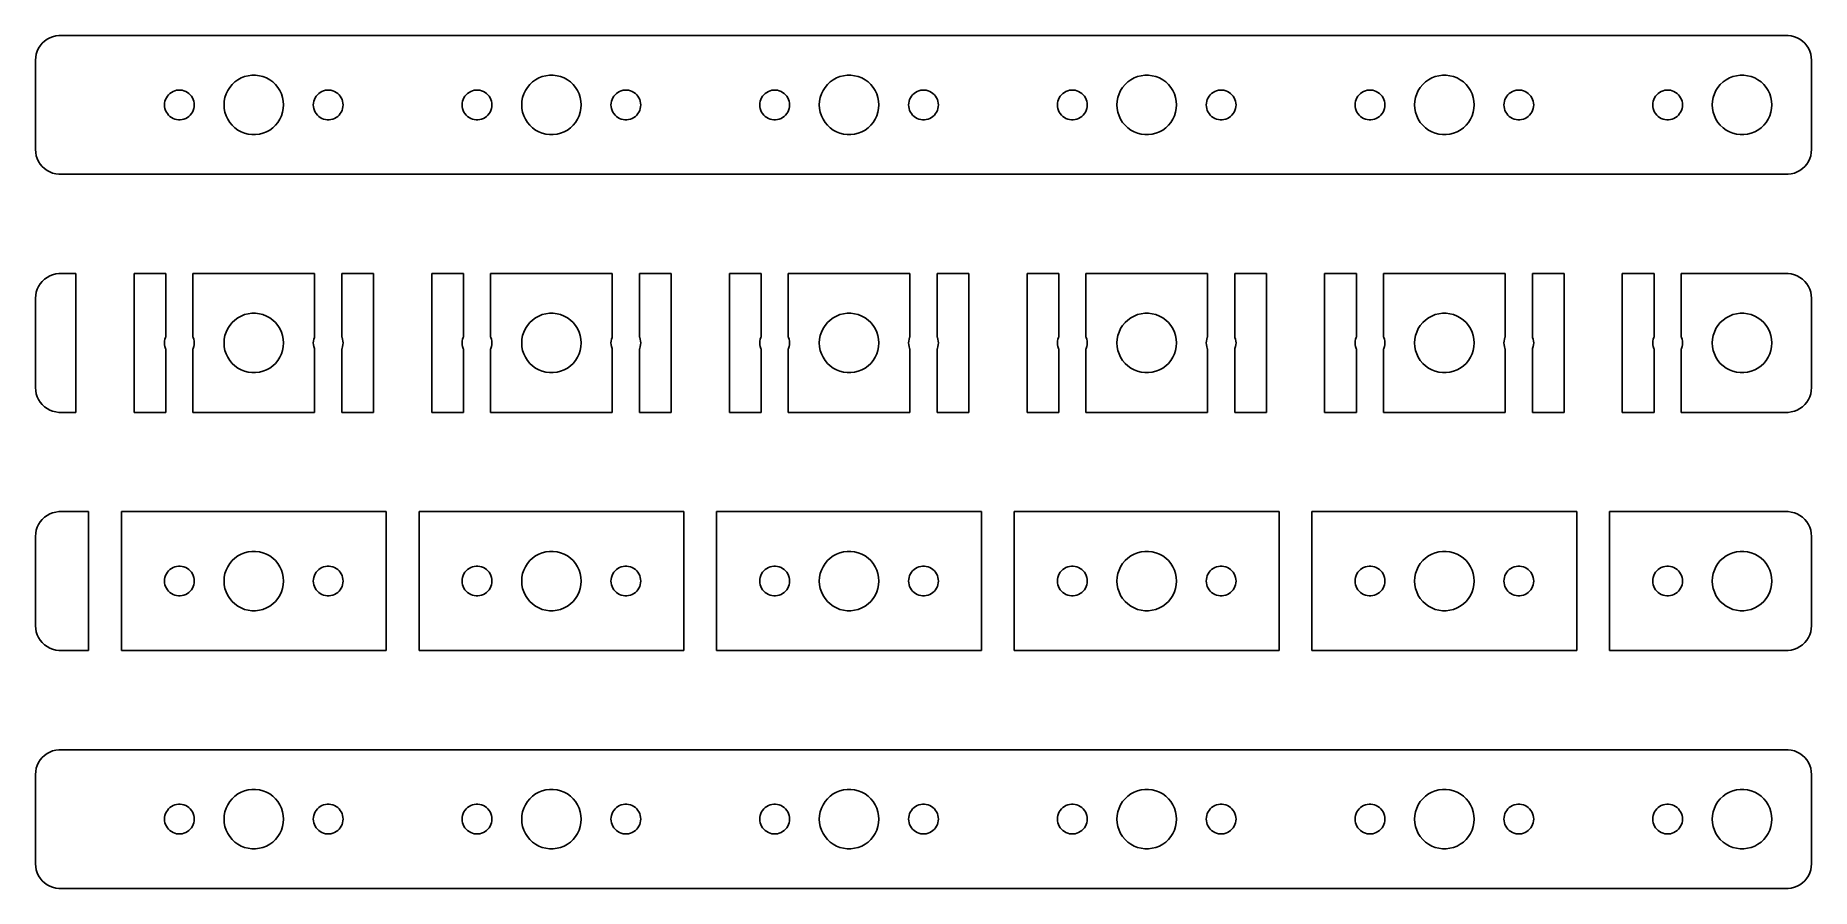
# Model space of a CAD drawing. Header units: metres. Extents: x -90 to 90, y -7 to 79.
import ezdxf

# ---------------------------------------------------------------- set-up
doc = ezdxf.new("R2010")
doc.units = ezdxf.units.M

msp = doc.modelspace()

# ---------------------------------------------------------------- linework, layer by layer
for p, q in [((-88.0644, 78.7621), (-88.3396, 78.6108)), ((-87.7725, 78.8776), (-88.0644, 78.7621)), ((-87.4684, 78.9557), (-87.7725, 78.8776)), ((-87.157, 78.9951), (-87.4684, 78.9557)), ((87.157, 78.9951), (-87.157, 78.9951)), ((87.4684, 78.9557), (87.157, 78.9951)), ((87.7725, 78.8776), (87.4684, 78.9557)), ((88.0644, 78.7621), (87.7725, 78.8776)), ((88.3396, 78.6108), (88.0644, 78.7621)), ((-89.4214, 77.1217), (-89.4803, 76.8133)), ((-89.3244, 77.4203), (-89.4214, 77.1217)), ((-89.1908, 77.7044), (-89.3244, 77.4203)), ((-89.0225, 77.9695), (-89.1908, 77.7044)), ((-88.8224, 78.2114), (-89.0225, 77.9695)), ((-88.5936, 78.4263), (-88.8224, 78.2114)), ((-88.3396, 78.6108), (-88.5936, 78.4263)), ((88.5936, 78.4263), (88.3396, 78.6108)), ((88.8224, 78.2114), (88.5936, 78.4263)), ((89.0225, 77.9695), (88.8224, 78.2114)), ((89.1908, 77.7044), (89.0225, 77.9695)), ((89.3244, 77.4203), (89.1908, 77.7044)), ((89.4214, 77.1217), (89.3244, 77.4203)), ((89.4803, 76.8133), (89.4214, 77.1217)), ((-89.4803, 76.8133), (-89.5, 76.5)), ((-89.5, 76.5), (-89.5, 67.5)), ((89.5, 76.5), (89.4803, 76.8133)), ((89.5, 67.5), (89.5, 76.5)), ((-75.6387, 73.3572), (-75.4635, 73.4266)), ((-75.4635, 73.4266), (-75.2811, 73.4734)), ((-75.2811, 73.4734), (-75.0942, 73.497)), ((-75.0942, 73.497), (-74.9058, 73.497)), ((-74.9058, 73.497), (-74.7189, 73.4734)), ((-74.7189, 73.4734), (-74.5365, 73.4266)), ((-74.5365, 73.4266), (-74.3613, 73.3572)), ((-70.2893, 73.1044), (-70.1289, 73.4453)), ((-70.1289, 73.4453), (-69.927, 73.7634)), ((-69.927, 73.7634), (-69.6869, 74.0536)), ((-69.6869, 74.0536), (-69.4123, 74.3115)), ((-69.4123, 74.3115), (-69.1075, 74.533)), ((-69.1075, 74.533), (-68.7773, 74.7145)), ((-68.7773, 74.7145), (-68.427, 74.8532)), ((-68.427, 74.8532), (-68.0621, 74.9469)), ((-68.0621, 74.9469), (-67.6884, 74.9941)), ((-67.6884, 74.9941), (-67.3116, 74.9941)), ((-67.3116, 74.9941), (-66.9379, 74.9469)), ((-66.9379, 74.9469), (-66.573, 74.8532)), ((-66.573, 74.8532), (-66.2227, 74.7145)), ((-66.2227, 74.7145), (-65.8925, 74.533)), ((-65.8925, 74.533), (-65.5877, 74.3115)), ((-65.5877, 74.3115), (-65.3131, 74.0536)), ((-65.3131, 74.0536), (-65.073, 73.7634)), ((-65.073, 73.7634), (-64.8711, 73.4453)), ((-64.8711, 73.4453), (-64.7107, 73.1044)), ((-60.6387, 73.3572), (-60.4635, 73.4266)), ((-60.4635, 73.4266), (-60.2811, 73.4734)), ((-60.2811, 73.4734), (-60.0942, 73.497)), ((-60.0942, 73.497), (-59.9058, 73.497)), ((-59.9058, 73.497), (-59.7189, 73.4734)), ((-59.7189, 73.4734), (-59.5365, 73.4266)), ((-59.5365, 73.4266), (-59.3613, 73.3572)), ((-45.6387, 73.3572), (-45.4635, 73.4266)), ((-45.4635, 73.4266), (-45.2811, 73.4734)), ((-45.2811, 73.4734), (-45.0942, 73.497)), ((-45.0942, 73.497), (-44.9058, 73.497)), ((-44.9058, 73.497), (-44.7189, 73.4734)), ((-44.7189, 73.4734), (-44.5365, 73.4266)), ((-44.5365, 73.4266), (-44.3613, 73.3572)), ((-40.2893, 73.1044), (-40.1289, 73.4453)), ((-40.1289, 73.4453), (-39.927, 73.7634)), ((-39.927, 73.7634), (-39.6869, 74.0536)), ((-39.6869, 74.0536), (-39.4123, 74.3115)), ((-39.4123, 74.3115), (-39.1075, 74.533)), ((-39.1075, 74.533), (-38.7773, 74.7145)), ((-38.7773, 74.7145), (-38.427, 74.8532)), ((-38.427, 74.8532), (-38.0621, 74.9469)), ((-38.0621, 74.9469), (-37.6884, 74.9941)), ((-37.6884, 74.9941), (-37.3116, 74.9941)), ((-37.3116, 74.9941), (-36.9379, 74.9469)), ((-36.9379, 74.9469), (-36.5729, 74.8532)), ((-36.5729, 74.8532), (-36.2227, 74.7145)), ((-36.2227, 74.7145), (-35.8925, 74.533)), ((-35.8925, 74.533), (-35.5877, 74.3115)), ((-35.5877, 74.3115), (-35.3131, 74.0536)), ((-35.3131, 74.0536), (-35.0729, 73.7634)), ((-35.0729, 73.7634), (-34.8711, 73.4453)), ((-34.8711, 73.4453), (-34.7107, 73.1044)), ((-30.6387, 73.3572), (-30.4635, 73.4266)), ((-30.4635, 73.4266), (-30.2811, 73.4734)), ((-30.2811, 73.4734), (-30.0942, 73.497)), ((-30.0942, 73.497), (-29.9058, 73.497)), ((-29.9058, 73.497), (-29.7189, 73.4734)), ((-29.7189, 73.4734), (-29.5365, 73.4266)), ((-29.5365, 73.4266), (-29.3613, 73.3572)), ((-15.6387, 73.3572), (-15.4635, 73.4266)), ((-15.4635, 73.4266), (-15.2811, 73.4734)), ((-15.2811, 73.4734), (-15.0942, 73.497)), ((-15.0942, 73.497), (-14.9058, 73.497)), ((-14.9058, 73.497), (-14.7189, 73.4734)), ((-14.7189, 73.4734), (-14.5365, 73.4266)), ((-14.5365, 73.4266), (-14.3613, 73.3572)), ((-10.2893, 73.1044), (-10.1289, 73.4453)), ((-10.1289, 73.4453), (-9.92705, 73.7634)), ((-9.92705, 73.7634), (-9.6869, 74.0536)), ((-9.6869, 74.0536), (-9.41226, 74.3115)), ((-9.41226, 74.3115), (-9.10747, 74.533)), ((-9.10747, 74.533), (-8.77733, 74.7145)), ((-8.77733, 74.7145), (-8.42705, 74.8532)), ((-8.42705, 74.8532), (-8.06213, 74.9469)), ((-8.06213, 74.9469), (-7.68837, 74.9941)), ((-7.68837, 74.9941), (-7.31161, 74.9941)), ((-7.31161, 74.9941), (-6.93785, 74.9469)), ((-6.93785, 74.9469), (-6.57294, 74.8532)), ((-6.57294, 74.8532), (-6.22266, 74.7145)), ((-6.22266, 74.7145), (-5.89252, 74.533)), ((-5.89252, 74.533), (-5.58772, 74.3115)), ((-5.58772, 74.3115), (-5.31308, 74.0536)), ((-5.31308, 74.0536), (-5.07294, 73.7634)), ((-5.07294, 73.7634), (-4.87108, 73.4453)), ((-4.87108, 73.4453), (-4.71066, 73.1044)), ((-0.638657, 73.3572), (-0.463516, 73.4266)), ((-0.463516, 73.4266), (-0.281067, 73.4734)), ((-0.281067, 73.4734), (-0.094177, 73.497)), ((-0.094177, 73.497), (0.094177, 73.497)), ((0.094177, 73.497), (0.281067, 73.4734)), ((0.281067, 73.4734), (0.463516, 73.4266)), ((0.463516, 73.4266), (0.638657, 73.3572)), ((14.3613, 73.3572), (14.5365, 73.4266)), ((14.5365, 73.4266), (14.7189, 73.4734)), ((14.7189, 73.4734), (14.9058, 73.497)), ((14.9058, 73.497), (15.0942, 73.497)), ((15.0942, 73.497), (15.2811, 73.4734)), ((15.2811, 73.4734), (15.4635, 73.4266)), ((15.4635, 73.4266), (15.6387, 73.3572)), ((19.7107, 73.1044), (19.8711, 73.4453)), ((19.8711, 73.4453), (20.0729, 73.7634)), ((20.0729, 73.7634), (20.3131, 74.0536)), ((20.3131, 74.0536), (20.5877, 74.3115)), ((20.5877, 74.3115), (20.8925, 74.533)), ((20.8925, 74.533), (21.2227, 74.7145)), ((21.2227, 74.7145), (21.5729, 74.8532)), ((21.5729, 74.8532), (21.9379, 74.9469)), ((21.9379, 74.9469), (22.3116, 74.9941)), ((22.3116, 74.9941), (22.6884, 74.9941)), ((22.6884, 74.9941), (23.0621, 74.9469)), ((23.0621, 74.9469), (23.427, 74.8532)), ((23.427, 74.8532), (23.7773, 74.7145)), ((23.7773, 74.7145), (24.1075, 74.533)), ((24.1075, 74.533), (24.4123, 74.3115)), ((24.4123, 74.3115), (24.6869, 74.0536)), ((24.6869, 74.0536), (24.927, 73.7634)), ((24.927, 73.7634), (25.1289, 73.4453)), ((25.1289, 73.4453), (25.2893, 73.1044)), ((29.3613, 73.3572), (29.5365, 73.4266)), ((29.5365, 73.4266), (29.7189, 73.4734)), ((29.7189, 73.4734), (29.9058, 73.497)), ((29.9058, 73.497), (30.0942, 73.497)), ((30.0942, 73.497), (30.2811, 73.4734)), ((30.2811, 73.4734), (30.4635, 73.4266)), ((30.4635, 73.4266), (30.6387, 73.3572)), ((44.3613, 73.3572), (44.5365, 73.4266)), ((44.5365, 73.4266), (44.7189, 73.4734)), ((44.7189, 73.4734), (44.9058, 73.497)), ((44.9058, 73.497), (45.0942, 73.497)), ((45.0942, 73.497), (45.2811, 73.4734)), ((45.2811, 73.4734), (45.4635, 73.4266)), ((45.4635, 73.4266), (45.6387, 73.3572)), ((49.7107, 73.1044), (49.8711, 73.4453)), ((49.8711, 73.4453), (50.0729, 73.7634)), ((50.0729, 73.7634), (50.3131, 74.0536)), ((50.3131, 74.0536), (50.5877, 74.3115)), ((50.5877, 74.3115), (50.8925, 74.533)), ((50.8925, 74.533), (51.2227, 74.7145)), ((51.2227, 74.7145), (51.5729, 74.8532)), ((51.5729, 74.8532), (51.9379, 74.9469)), ((51.9379, 74.9469), (52.3116, 74.9941)), ((52.3116, 74.9941), (52.6884, 74.9941)), ((52.6884, 74.9941), (53.0621, 74.9469)), ((53.0621, 74.9469), (53.427, 74.8532)), ((53.427, 74.8532), (53.7773, 74.7145)), ((53.7773, 74.7145), (54.1075, 74.533)), ((54.1075, 74.533), (54.4123, 74.3115)), ((54.4123, 74.3115), (54.6869, 74.0536)), ((54.6869, 74.0536), (54.927, 73.7634)), ((54.927, 73.7634), (55.1289, 73.4453)), ((55.1289, 73.4453), (55.2893, 73.1044)), ((59.3613, 73.3572), (59.5365, 73.4266)), ((59.5365, 73.4266), (59.7189, 73.4734)), ((59.7189, 73.4734), (59.9058, 73.497)), ((59.9058, 73.497), (60.0942, 73.497)), ((60.0942, 73.497), (60.2811, 73.4734)), ((60.2811, 73.4734), (60.4635, 73.4266)), ((60.4635, 73.4266), (60.6387, 73.3572)), ((74.3613, 73.3572), (74.5365, 73.4266)), ((74.5365, 73.4266), (74.7189, 73.4734)), ((74.7189, 73.4734), (74.9058, 73.497)), ((74.9058, 73.497), (75.0942, 73.497)), ((75.0942, 73.497), (75.2811, 73.4734)), ((75.2811, 73.4734), (75.4635, 73.4266)), ((75.4635, 73.4266), (75.6387, 73.3572)), ((79.7107, 73.1044), (79.8711, 73.4453)), ((79.8711, 73.4453), (80.073, 73.7634)), ((80.073, 73.7634), (80.3131, 74.0536)), ((80.3131, 74.0536), (80.5877, 74.3115)), ((80.5877, 74.3115), (80.8925, 74.533)), ((80.8925, 74.533), (81.2227, 74.7145)), ((81.2227, 74.7145), (81.573, 74.8532)), ((81.573, 74.8532), (81.9379, 74.9469)), ((81.9379, 74.9469), (82.3116, 74.9941)), ((82.3116, 74.9941), (82.6884, 74.9941)), ((82.6884, 74.9941), (83.0621, 74.9469)), ((83.0621, 74.9469), (83.427, 74.8532)), ((83.427, 74.8532), (83.7773, 74.7145)), ((83.7773, 74.7145), (84.1075, 74.533)), ((84.1075, 74.533), (84.4123, 74.3115)), ((84.4123, 74.3115), (84.6869, 74.0536)), ((84.6869, 74.0536), (84.927, 73.7634)), ((84.927, 73.7634), (85.1289, 73.4453)), ((85.1289, 73.4453), (85.2893, 73.1044)), ((-76.5, 72), (-76.4882, 72.188)), ((-76.4882, 71.812), (-76.5, 72)), ((-76.4882, 72.188), (-76.4529, 72.373)), ((-76.4529, 71.627), (-76.4882, 71.812)), ((-76.4529, 72.373), (-76.3947, 72.5522)), ((-76.3947, 71.4478), (-76.4529, 71.627)), ((-76.3947, 72.5522), (-76.3145, 72.7226)), ((-76.3145, 72.7226), (-76.2135, 72.8817)), ((-76.2135, 72.8817), (-76.0934, 73.0268)), ((-76.0934, 73.0268), (-75.9561, 73.1558)), ((-75.9561, 73.1558), (-75.8037, 73.2665)), ((-75.8037, 73.2665), (-75.6387, 73.3572)), ((-74.3613, 73.3572), (-74.1963, 73.2665)), ((-74.1963, 73.2665), (-74.0439, 73.1558)), ((-74.0439, 73.1558), (-73.9065, 73.0268)), ((-73.9065, 73.0268), (-73.7865, 72.8817)), ((-73.7865, 72.8817), (-73.6855, 72.7226)), ((-73.6855, 72.7226), (-73.6053, 72.5522)), ((-73.6053, 72.5522), (-73.5471, 72.373)), ((-73.5471, 71.627), (-73.6053, 71.4478)), ((-73.5471, 72.373), (-73.5118, 72.188)), ((-73.5118, 71.812), (-73.5471, 71.627)), ((-73.5118, 72.188), (-73.5, 72)), ((-73.5, 72), (-73.5118, 71.812)), ((-70.5, 72), (-70.4763, 72.376)), ((-70.4763, 71.624), (-70.5, 72)), ((-70.4763, 72.376), (-70.4057, 72.7461)), ((-70.4057, 71.2539), (-70.4763, 71.624)), ((-70.4057, 72.7461), (-70.2893, 73.1044)), ((-64.7107, 73.1044), (-64.5943, 72.7461)), ((-64.5943, 72.7461), (-64.5237, 72.376)), ((-64.5237, 71.624), (-64.5943, 71.2539)), ((-64.5237, 72.376), (-64.5, 72)), ((-64.5, 72), (-64.5237, 71.624)), ((-61.5, 72), (-61.4882, 72.188)), ((-61.4882, 71.812), (-61.5, 72)), ((-61.4882, 72.188), (-61.4529, 72.373)), ((-61.4529, 71.627), (-61.4882, 71.812)), ((-61.4529, 72.373), (-61.3947, 72.5522)), ((-61.3947, 71.4478), (-61.4529, 71.627)), ((-61.3947, 72.5522), (-61.3145, 72.7226)), ((-61.3145, 72.7226), (-61.2135, 72.8817)), ((-61.2135, 72.8817), (-61.0934, 73.0268)), ((-61.0934, 73.0268), (-60.9561, 73.1558)), ((-60.9561, 73.1558), (-60.8037, 73.2665)), ((-60.8037, 73.2665), (-60.6387, 73.3572)), ((-59.3613, 73.3572), (-59.1963, 73.2665)), ((-59.1963, 73.2665), (-59.0439, 73.1558)), ((-59.0439, 73.1558), (-58.9065, 73.0268)), ((-58.9065, 73.0268), (-58.7865, 72.8817)), ((-58.7865, 72.8817), (-58.6855, 72.7226)), ((-58.6855, 72.7226), (-58.6053, 72.5522)), ((-58.6053, 72.5522), (-58.5471, 72.373)), ((-58.5471, 71.627), (-58.6053, 71.4478)), ((-58.5471, 72.373), (-58.5118, 72.188)), ((-58.5118, 71.812), (-58.5471, 71.627)), ((-58.5118, 72.188), (-58.5, 72)), ((-58.5, 72), (-58.5118, 71.812)), ((-46.5, 72), (-46.4882, 72.188)), ((-46.4882, 71.812), (-46.5, 72)), ((-46.4882, 72.188), (-46.4529, 72.373)), ((-46.4529, 71.627), (-46.4882, 71.812)), ((-46.4529, 72.373), (-46.3947, 72.5522)), ((-46.3947, 71.4478), (-46.4529, 71.627)), ((-46.3947, 72.5522), (-46.3145, 72.7226)), ((-46.3145, 72.7226), (-46.2135, 72.8817)), ((-46.2135, 72.8817), (-46.0934, 73.0268)), ((-46.0934, 73.0268), (-45.9561, 73.1558)), ((-45.9561, 73.1558), (-45.8037, 73.2665)), ((-45.8037, 73.2665), (-45.6387, 73.3572)), ((-44.3613, 73.3572), (-44.1963, 73.2665)), ((-44.1963, 73.2665), (-44.0439, 73.1558)), ((-44.0439, 73.1558), (-43.9065, 73.0268)), ((-43.9065, 73.0268), (-43.7865, 72.8817)), ((-43.7865, 72.8817), (-43.6855, 72.7226)), ((-43.6855, 72.7226), (-43.6053, 72.5522)), ((-43.6053, 72.5522), (-43.5471, 72.373)), ((-43.5471, 71.627), (-43.6053, 71.4478)), ((-43.5471, 72.373), (-43.5118, 72.188)), ((-43.5118, 71.812), (-43.5471, 71.627)), ((-43.5118, 72.188), (-43.5, 72)), ((-43.5, 72), (-43.5118, 71.812)), ((-40.5, 72), (-40.4763, 72.376)), ((-40.4763, 71.624), (-40.5, 72)), ((-40.4763, 72.376), (-40.4057, 72.7461)), ((-40.4057, 71.2539), (-40.4763, 71.624)), ((-40.4057, 72.7461), (-40.2893, 73.1044)), ((-34.7107, 73.1044), (-34.5942, 72.7461)), ((-34.5942, 72.7461), (-34.5237, 72.376)), ((-34.5237, 71.624), (-34.5942, 71.2539)), ((-34.5237, 72.376), (-34.5, 72)), ((-34.5, 72), (-34.5237, 71.624)), ((-31.5, 72), (-31.4882, 72.188)), ((-31.4882, 71.812), (-31.5, 72)), ((-31.4882, 72.188), (-31.4529, 72.373)), ((-31.4529, 71.627), (-31.4882, 71.812)), ((-31.4529, 72.373), (-31.3947, 72.5522)), ((-31.3947, 71.4478), (-31.4529, 71.627)), ((-31.3947, 72.5522), (-31.3145, 72.7226)), ((-31.3145, 72.7226), (-31.2135, 72.8817)), ((-31.2135, 72.8817), (-31.0934, 73.0268)), ((-31.0934, 73.0268), (-30.9561, 73.1558)), ((-30.9561, 73.1558), (-30.8037, 73.2665)), ((-30.8037, 73.2665), (-30.6387, 73.3572)), ((-29.3613, 73.3572), (-29.1963, 73.2665)), ((-29.1963, 73.2665), (-29.0439, 73.1558)), ((-29.0439, 73.1558), (-28.9065, 73.0268)), ((-28.9065, 73.0268), (-28.7865, 72.8817)), ((-28.7865, 72.8817), (-28.6855, 72.7226)), ((-28.6855, 72.7226), (-28.6053, 72.5522)), ((-28.6053, 72.5522), (-28.5471, 72.373)), ((-28.5471, 71.627), (-28.6053, 71.4478)), ((-28.5471, 72.373), (-28.5118, 72.188)), ((-28.5118, 71.812), (-28.5471, 71.627)), ((-28.5118, 72.188), (-28.5, 72)), ((-28.5, 72), (-28.5118, 71.812)), ((-16.5, 72), (-16.4882, 72.188)), ((-16.4882, 71.812), (-16.5, 72)), ((-16.4882, 72.188), (-16.4529, 72.373)), ((-16.4529, 71.627), (-16.4882, 71.812)), ((-16.4529, 72.373), (-16.3947, 72.5522)), ((-16.3947, 71.4478), (-16.4529, 71.627)), ((-16.3947, 72.5522), (-16.3145, 72.7226)), ((-16.3145, 72.7226), (-16.2135, 72.8817)), ((-16.2135, 72.8817), (-16.0934, 73.0268)), ((-16.0934, 73.0268), (-15.9561, 73.1558)), ((-15.9561, 73.1558), (-15.8037, 73.2665)), ((-15.8037, 73.2665), (-15.6387, 73.3572)), ((-14.3613, 73.3572), (-14.1963, 73.2665)), ((-14.1963, 73.2665), (-14.0439, 73.1558)), ((-14.0439, 73.1558), (-13.9065, 73.0268)), ((-13.9065, 73.0268), (-13.7865, 72.8817)), ((-13.7865, 72.8817), (-13.6855, 72.7226)), ((-13.6855, 72.7226), (-13.6053, 72.5522)), ((-13.6053, 72.5522), (-13.5471, 72.373)), ((-13.5471, 71.627), (-13.6053, 71.4478)), ((-13.5471, 72.373), (-13.5118, 72.188)), ((-13.5118, 71.812), (-13.5471, 71.627)), ((-13.5118, 72.188), (-13.5, 72)), ((-13.5, 72), (-13.5118, 71.812)), ((-10.5, 72), (-10.4763, 72.376)), ((-10.4763, 71.624), (-10.5, 72)), ((-10.4763, 72.376), (-10.4057, 72.7461)), ((-10.4057, 71.2539), (-10.4763, 71.624)), ((-10.4057, 72.7461), (-10.2893, 73.1044)), ((-4.71066, 73.1044), (-4.59424, 72.7461)), ((-4.59424, 72.7461), (-4.52365, 72.376)), ((-4.52365, 71.624), (-4.59424, 71.2539)), ((-4.52365, 72.376), (-4.5, 72)), ((-4.5, 72), (-4.52365, 71.624)), ((-1.5, 72), (-1.48816, 72.188)), ((-1.48816, 71.812), (-1.5, 72)), ((-1.48816, 72.188), (-1.45287, 72.373)), ((-1.45287, 71.627), (-1.48816, 71.812)), ((-1.45287, 72.373), (-1.39465, 72.5522)), ((-1.39465, 71.4478), (-1.45287, 71.627)), ((-1.39465, 72.5522), (-1.31445, 72.7226)), ((-1.31445, 72.7226), (-1.21352, 72.8817)), ((-1.21352, 72.8817), (-1.09344, 73.0268)), ((-1.09344, 73.0268), (-0.956131, 73.1558)), ((-0.956131, 73.1558), (-0.803726, 73.2665)), ((-0.803726, 73.2665), (-0.638657, 73.3572)), ((0.638657, 73.3572), (0.803726, 73.2665)), ((0.803726, 73.2665), (0.956131, 73.1558)), ((0.956131, 73.1558), (1.09344, 73.0268)), ((1.09344, 73.0268), (1.21352, 72.8817)), ((1.21352, 72.8817), (1.31445, 72.7226)), ((1.31445, 72.7226), (1.39465, 72.5522)), ((1.39465, 72.5522), (1.45287, 72.373)), ((1.45287, 71.627), (1.39465, 71.4478)), ((1.45287, 72.373), (1.48816, 72.188)), ((1.48816, 71.812), (1.45287, 71.627)), ((1.48816, 72.188), (1.5, 72)), ((1.5, 72), (1.48816, 71.812)), ((13.5, 72), (13.5118, 72.188)), ((13.5118, 71.812), (13.5, 72)), ((13.5118, 72.188), (13.5471, 72.373)), ((13.5471, 71.627), (13.5118, 71.812)), ((13.5471, 72.373), (13.6053, 72.5522)), ((13.6053, 71.4478), (13.5471, 71.627)), ((13.6053, 72.5522), (13.6855, 72.7226)), ((13.6855, 72.7226), (13.7865, 72.8817)), ((13.7865, 72.8817), (13.9065, 73.0268)), ((13.9065, 73.0268), (14.0439, 73.1558)), ((14.0439, 73.1558), (14.1963, 73.2665)), ((14.1963, 73.2665), (14.3613, 73.3572)), ((15.6387, 73.3572), (15.8037, 73.2665)), ((15.8037, 73.2665), (15.9561, 73.1558)), ((15.9561, 73.1558), (16.0934, 73.0268)), ((16.0934, 73.0268), (16.2135, 72.8817)), ((16.2135, 72.8817), (16.3145, 72.7226)), ((16.3145, 72.7226), (16.3947, 72.5522)), ((16.3947, 72.5522), (16.4529, 72.373)), ((16.4529, 71.627), (16.3947, 71.4478)), ((16.4529, 72.373), (16.4882, 72.188)), ((16.4882, 71.812), (16.4529, 71.627)), ((16.4882, 72.188), (16.5, 72)), ((16.5, 72), (16.4882, 71.812)), ((19.5, 72), (19.5237, 72.376)), ((19.5237, 71.624), (19.5, 72)), ((19.5237, 72.376), (19.5942, 72.7461)), ((19.5942, 71.2539), (19.5237, 71.624)), ((19.5942, 72.7461), (19.7107, 73.1044)), ((25.2893, 73.1044), (25.4057, 72.7461)), ((25.4057, 72.7461), (25.4763, 72.376)), ((25.4763, 71.624), (25.4057, 71.2539)), ((25.4763, 72.376), (25.5, 72)), ((25.5, 72), (25.4763, 71.624)), ((28.5, 72), (28.5118, 72.188)), ((28.5118, 71.812), (28.5, 72)), ((28.5118, 72.188), (28.5471, 72.373)), ((28.5471, 71.627), (28.5118, 71.812)), ((28.5471, 72.373), (28.6053, 72.5522)), ((28.6053, 71.4478), (28.5471, 71.627)), ((28.6053, 72.5522), (28.6855, 72.7226)), ((28.6855, 72.7226), (28.7865, 72.8817)), ((28.7865, 72.8817), (28.9065, 73.0268)), ((28.9065, 73.0268), (29.0439, 73.1558)), ((29.0439, 73.1558), (29.1963, 73.2665)), ((29.1963, 73.2665), (29.3613, 73.3572)), ((30.6387, 73.3572), (30.8037, 73.2665)), ((30.8037, 73.2665), (30.9561, 73.1558)), ((30.9561, 73.1558), (31.0934, 73.0268)), ((31.0934, 73.0268), (31.2135, 72.8817)), ((31.2135, 72.8817), (31.3145, 72.7226)), ((31.3145, 72.7226), (31.3947, 72.5522)), ((31.3947, 72.5522), (31.4529, 72.373)), ((31.4529, 71.627), (31.3947, 71.4478)), ((31.4529, 72.373), (31.4882, 72.188)), ((31.4882, 71.812), (31.4529, 71.627)), ((31.4882, 72.188), (31.5, 72)), ((31.5, 72), (31.4882, 71.812)), ((43.5, 72), (43.5118, 72.188)), ((43.5118, 71.812), (43.5, 72)), ((43.5118, 72.188), (43.5471, 72.373)), ((43.5471, 71.627), (43.5118, 71.812)), ((43.5471, 72.373), (43.6053, 72.5522)), ((43.6053, 71.4478), (43.5471, 71.627)), ((43.6053, 72.5522), (43.6855, 72.7226)), ((43.6855, 72.7226), (43.7865, 72.8817)), ((43.7865, 72.8817), (43.9065, 73.0268)), ((43.9065, 73.0268), (44.0439, 73.1558)), ((44.0439, 73.1558), (44.1963, 73.2665)), ((44.1963, 73.2665), (44.3613, 73.3572)), ((45.6387, 73.3572), (45.8037, 73.2665)), ((45.8037, 73.2665), (45.9561, 73.1558)), ((45.9561, 73.1558), (46.0934, 73.0268)), ((46.0934, 73.0268), (46.2135, 72.8817)), ((46.2135, 72.8817), (46.3145, 72.7226)), ((46.3145, 72.7226), (46.3947, 72.5522)), ((46.3947, 72.5522), (46.4529, 72.373)), ((46.4529, 71.627), (46.3947, 71.4478)), ((46.4529, 72.373), (46.4882, 72.188)), ((46.4882, 71.812), (46.4529, 71.627)), ((46.4882, 72.188), (46.5, 72)), ((46.5, 72), (46.4882, 71.812)), ((49.5, 72), (49.5237, 72.376)), ((49.5237, 71.624), (49.5, 72)), ((49.5237, 72.376), (49.5942, 72.7461)), ((49.5942, 71.2539), (49.5237, 71.624)), ((49.5942, 72.7461), (49.7107, 73.1044)), ((55.2893, 73.1044), (55.4057, 72.7461)), ((55.4057, 72.7461), (55.4763, 72.376)), ((55.4763, 71.624), (55.4057, 71.2539)), ((55.4763, 72.376), (55.5, 72)), ((55.5, 72), (55.4763, 71.624)), ((58.5, 72), (58.5118, 72.188)), ((58.5118, 71.812), (58.5, 72)), ((58.5118, 72.188), (58.5471, 72.373)), ((58.5471, 71.627), (58.5118, 71.812)), ((58.5471, 72.373), (58.6053, 72.5522)), ((58.6053, 71.4478), (58.5471, 71.627)), ((58.6053, 72.5522), (58.6855, 72.7226)), ((58.6855, 72.7226), (58.7865, 72.8817)), ((58.7865, 72.8817), (58.9065, 73.0268)), ((58.9065, 73.0268), (59.0439, 73.1558)), ((59.0439, 73.1558), (59.1963, 73.2665)), ((59.1963, 73.2665), (59.3613, 73.3572)), ((60.6387, 73.3572), (60.8037, 73.2665)), ((60.8037, 73.2665), (60.9561, 73.1558)), ((60.9561, 73.1558), (61.0934, 73.0268)), ((61.0934, 73.0268), (61.2135, 72.8817)), ((61.2135, 72.8817), (61.3145, 72.7226)), ((61.3145, 72.7226), (61.3947, 72.5522)), ((61.3947, 72.5522), (61.4529, 72.373)), ((61.4529, 71.627), (61.3947, 71.4478)), ((61.4529, 72.373), (61.4882, 72.188)), ((61.4882, 71.812), (61.4529, 71.627)), ((61.4882, 72.188), (61.5, 72)), ((61.5, 72), (61.4882, 71.812)), ((73.5, 72), (73.5118, 72.188)), ((73.5118, 71.812), (73.5, 72)), ((73.5118, 72.188), (73.5471, 72.373)), ((73.5471, 71.627), (73.5118, 71.812)), ((73.5471, 72.373), (73.6053, 72.5522)), ((73.6053, 71.4478), (73.5471, 71.627)), ((73.6053, 72.5522), (73.6855, 72.7226)), ((73.6855, 72.7226), (73.7865, 72.8817)), ((73.7865, 72.8817), (73.9065, 73.0268)), ((73.9065, 73.0268), (74.0439, 73.1558)), ((74.0439, 73.1558), (74.1963, 73.2665)), ((74.1963, 73.2665), (74.3613, 73.3572)), ((75.6387, 73.3572), (75.8037, 73.2665)), ((75.8037, 73.2665), (75.9561, 73.1558)), ((75.9561, 73.1558), (76.0934, 73.0268)), ((76.0934, 73.0268), (76.2135, 72.8817)), ((76.2135, 72.8817), (76.3145, 72.7226)), ((76.3145, 72.7226), (76.3947, 72.5522)), ((76.3947, 72.5522), (76.4529, 72.373)), ((76.4529, 71.627), (76.3947, 71.4478)), ((76.4529, 72.373), (76.4882, 72.188)), ((76.4882, 71.812), (76.4529, 71.627)), ((76.4882, 72.188), (76.5, 72)), ((76.5, 72), (76.4882, 71.812)), ((79.5, 72), (79.5237, 72.376)), ((79.5237, 71.624), (79.5, 72)), ((79.5237, 72.376), (79.5943, 72.7461)), ((79.5943, 71.2539), (79.5237, 71.624)), ((79.5943, 72.7461), (79.7107, 73.1044)), ((85.2893, 73.1044), (85.4057, 72.7461)), ((85.4057, 72.7461), (85.4763, 72.376)), ((85.4763, 71.624), (85.4057, 71.2539)), ((85.4763, 72.376), (85.5, 72)), ((85.5, 72), (85.4763, 71.624)), ((-76.3145, 71.2774), (-76.3947, 71.4478)), ((-76.2135, 71.1183), (-76.3145, 71.2774)), ((-76.0934, 70.9732), (-76.2135, 71.1183)), ((-75.9561, 70.8442), (-76.0934, 70.9732)), ((-75.8037, 70.7335), (-75.9561, 70.8442)), ((-75.6387, 70.6428), (-75.8037, 70.7335)), ((-75.4635, 70.5734), (-75.6387, 70.6428)), ((-75.2811, 70.5266), (-75.4635, 70.5734)), ((-75.0942, 70.503), (-75.2811, 70.5266)), ((-74.9058, 70.503), (-75.0942, 70.503)), ((-74.7189, 70.5266), (-74.9058, 70.503)), ((-74.5365, 70.5734), (-74.7189, 70.5266)), ((-74.3613, 70.6428), (-74.5365, 70.5734)), ((-74.1963, 70.7335), (-74.3613, 70.6428)), ((-74.0439, 70.8442), (-74.1963, 70.7335)), ((-73.9065, 70.9732), (-74.0439, 70.8442)), ((-73.7865, 71.1183), (-73.9065, 70.9732)), ((-73.6855, 71.2774), (-73.7865, 71.1183)), ((-73.6053, 71.4478), (-73.6855, 71.2774)), ((-70.2893, 70.8956), (-70.4057, 71.2539)), ((-70.1289, 70.5547), (-70.2893, 70.8956)), ((-69.927, 70.2366), (-70.1289, 70.5547)), ((-69.6869, 69.9464), (-69.927, 70.2366)), ((-69.4123, 69.6885), (-69.6869, 69.9464)), ((-65.3131, 69.9464), (-65.5877, 69.6885)), ((-65.073, 70.2366), (-65.3131, 69.9464)), ((-64.8711, 70.5547), (-65.073, 70.2366)), ((-64.7107, 70.8956), (-64.8711, 70.5547)), ((-64.5943, 71.2539), (-64.7107, 70.8956)), ((-61.3145, 71.2774), (-61.3947, 71.4478)), ((-61.2135, 71.1183), (-61.3145, 71.2774)), ((-61.0934, 70.9732), (-61.2135, 71.1183)), ((-60.9561, 70.8442), (-61.0934, 70.9732)), ((-60.8037, 70.7335), (-60.9561, 70.8442)), ((-60.6387, 70.6428), (-60.8037, 70.7335)), ((-60.4635, 70.5734), (-60.6387, 70.6428)), ((-60.2811, 70.5266), (-60.4635, 70.5734)), ((-60.0942, 70.503), (-60.2811, 70.5266)), ((-59.9058, 70.503), (-60.0942, 70.503)), ((-59.7189, 70.5266), (-59.9058, 70.503)), ((-59.5365, 70.5734), (-59.7189, 70.5266)), ((-59.3613, 70.6428), (-59.5365, 70.5734)), ((-59.1963, 70.7335), (-59.3613, 70.6428)), ((-59.0439, 70.8442), (-59.1963, 70.7335)), ((-58.9065, 70.9732), (-59.0439, 70.8442)), ((-58.7865, 71.1183), (-58.9065, 70.9732)), ((-58.6855, 71.2774), (-58.7865, 71.1183)), ((-58.6053, 71.4478), (-58.6855, 71.2774)), ((-46.3145, 71.2774), (-46.3947, 71.4478)), ((-46.2135, 71.1183), (-46.3145, 71.2774)), ((-46.0934, 70.9732), (-46.2135, 71.1183)), ((-45.9561, 70.8442), (-46.0934, 70.9732)), ((-45.8037, 70.7335), (-45.9561, 70.8442)), ((-45.6387, 70.6428), (-45.8037, 70.7335)), ((-45.4635, 70.5734), (-45.6387, 70.6428)), ((-45.2811, 70.5266), (-45.4635, 70.5734)), ((-45.0942, 70.503), (-45.2811, 70.5266)), ((-44.9058, 70.503), (-45.0942, 70.503)), ((-44.7189, 70.5266), (-44.9058, 70.503)), ((-44.5365, 70.5734), (-44.7189, 70.5266)), ((-44.3613, 70.6428), (-44.5365, 70.5734)), ((-44.1963, 70.7335), (-44.3613, 70.6428)), ((-44.0439, 70.8442), (-44.1963, 70.7335)), ((-43.9065, 70.9732), (-44.0439, 70.8442)), ((-43.7865, 71.1183), (-43.9065, 70.9732)), ((-43.6855, 71.2774), (-43.7865, 71.1183)), ((-43.6053, 71.4478), (-43.6855, 71.2774)), ((-40.2893, 70.8956), (-40.4057, 71.2539)), ((-40.1289, 70.5547), (-40.2893, 70.8956)), ((-39.927, 70.2366), (-40.1289, 70.5547)), ((-39.6869, 69.9464), (-39.927, 70.2366)), ((-39.4123, 69.6885), (-39.6869, 69.9464)), ((-35.3131, 69.9464), (-35.5877, 69.6885)), ((-35.0729, 70.2366), (-35.3131, 69.9464)), ((-34.8711, 70.5547), (-35.0729, 70.2366)), ((-34.7107, 70.8956), (-34.8711, 70.5547)), ((-34.5942, 71.2539), (-34.7107, 70.8956)), ((-31.3145, 71.2774), (-31.3947, 71.4478)), ((-31.2135, 71.1183), (-31.3145, 71.2774)), ((-31.0934, 70.9732), (-31.2135, 71.1183)), ((-30.9561, 70.8442), (-31.0934, 70.9732)), ((-30.8037, 70.7335), (-30.9561, 70.8442)), ((-30.6387, 70.6428), (-30.8037, 70.7335)), ((-30.4635, 70.5734), (-30.6387, 70.6428)), ((-30.2811, 70.5266), (-30.4635, 70.5734)), ((-30.0942, 70.503), (-30.2811, 70.5266)), ((-29.9058, 70.503), (-30.0942, 70.503)), ((-29.7189, 70.5266), (-29.9058, 70.503)), ((-29.5365, 70.5734), (-29.7189, 70.5266)), ((-29.3613, 70.6428), (-29.5365, 70.5734)), ((-29.1963, 70.7335), (-29.3613, 70.6428)), ((-29.0439, 70.8442), (-29.1963, 70.7335)), ((-28.9065, 70.9732), (-29.0439, 70.8442)), ((-28.7865, 71.1183), (-28.9065, 70.9732)), ((-28.6855, 71.2774), (-28.7865, 71.1183)), ((-28.6053, 71.4478), (-28.6855, 71.2774)), ((-16.3145, 71.2774), (-16.3947, 71.4478)), ((-16.2135, 71.1183), (-16.3145, 71.2774)), ((-16.0934, 70.9732), (-16.2135, 71.1183)), ((-15.9561, 70.8442), (-16.0934, 70.9732)), ((-15.8037, 70.7335), (-15.9561, 70.8442)), ((-15.6387, 70.6428), (-15.8037, 70.7335)), ((-15.4635, 70.5734), (-15.6387, 70.6428)), ((-15.2811, 70.5266), (-15.4635, 70.5734)), ((-15.0942, 70.503), (-15.2811, 70.5266)), ((-14.9058, 70.503), (-15.0942, 70.503)), ((-14.7189, 70.5266), (-14.9058, 70.503)), ((-14.5365, 70.5734), (-14.7189, 70.5266)), ((-14.3613, 70.6428), (-14.5365, 70.5734)), ((-14.1963, 70.7335), (-14.3613, 70.6428)), ((-14.0439, 70.8442), (-14.1963, 70.7335)), ((-13.9065, 70.9732), (-14.0439, 70.8442)), ((-13.7865, 71.1183), (-13.9065, 70.9732)), ((-13.6855, 71.2774), (-13.7865, 71.1183)), ((-13.6053, 71.4478), (-13.6855, 71.2774)), ((-10.2893, 70.8956), (-10.4057, 71.2539)), ((-10.1289, 70.5547), (-10.2893, 70.8956)), ((-9.92705, 70.2366), (-10.1289, 70.5547)), ((-9.6869, 69.9464), (-9.92705, 70.2366)), ((-9.41226, 69.6885), (-9.6869, 69.9464)), ((-5.31308, 69.9464), (-5.58772, 69.6885)), ((-5.07294, 70.2366), (-5.31308, 69.9464)), ((-4.87108, 70.5547), (-5.07294, 70.2366)), ((-4.71066, 70.8956), (-4.87108, 70.5547)), ((-4.59424, 71.2539), (-4.71066, 70.8956)), ((-1.31445, 71.2774), (-1.39465, 71.4478)), ((-1.21352, 71.1183), (-1.31445, 71.2774)), ((-1.09344, 70.9732), (-1.21352, 71.1183)), ((-0.956131, 70.8442), (-1.09344, 70.9732)), ((-0.803726, 70.7335), (-0.956131, 70.8442)), ((-0.638657, 70.6428), (-0.803726, 70.7335)), ((-0.463516, 70.5734), (-0.638657, 70.6428)), ((-0.281067, 70.5266), (-0.463516, 70.5734)), ((-0.094177, 70.503), (-0.281067, 70.5266)), ((0.094177, 70.503), (-0.094177, 70.503)), ((0.281067, 70.5266), (0.094177, 70.503)), ((0.463516, 70.5734), (0.281067, 70.5266)), ((0.638657, 70.6428), (0.463516, 70.5734)), ((0.803726, 70.7335), (0.638657, 70.6428)), ((0.956131, 70.8442), (0.803726, 70.7335)), ((1.09344, 70.9732), (0.956131, 70.8442)), ((1.21352, 71.1183), (1.09344, 70.9732)), ((1.31445, 71.2774), (1.21352, 71.1183)), ((1.39465, 71.4478), (1.31445, 71.2774)), ((13.6855, 71.2774), (13.6053, 71.4478)), ((13.7865, 71.1183), (13.6855, 71.2774)), ((13.9065, 70.9732), (13.7865, 71.1183)), ((14.0439, 70.8442), (13.9065, 70.9732)), ((14.1963, 70.7335), (14.0439, 70.8442)), ((14.3613, 70.6428), (14.1963, 70.7335)), ((14.5365, 70.5734), (14.3613, 70.6428)), ((14.7189, 70.5266), (14.5365, 70.5734)), ((14.9058, 70.503), (14.7189, 70.5266)), ((15.0942, 70.503), (14.9058, 70.503)), ((15.2811, 70.5266), (15.0942, 70.503)), ((15.4635, 70.5734), (15.2811, 70.5266)), ((15.6387, 70.6428), (15.4635, 70.5734)), ((15.8037, 70.7335), (15.6387, 70.6428)), ((15.9561, 70.8442), (15.8037, 70.7335)), ((16.0934, 70.9732), (15.9561, 70.8442)), ((16.2135, 71.1183), (16.0934, 70.9732)), ((16.3145, 71.2774), (16.2135, 71.1183)), ((16.3947, 71.4478), (16.3145, 71.2774)), ((19.7107, 70.8956), (19.5942, 71.2539)), ((19.8711, 70.5547), (19.7107, 70.8956)), ((20.0729, 70.2366), (19.8711, 70.5547)), ((20.3131, 69.9464), (20.0729, 70.2366)), ((20.5877, 69.6885), (20.3131, 69.9464)), ((24.6869, 69.9464), (24.4123, 69.6885)), ((24.927, 70.2366), (24.6869, 69.9464)), ((25.1289, 70.5547), (24.927, 70.2366)), ((25.2893, 70.8956), (25.1289, 70.5547)), ((25.4057, 71.2539), (25.2893, 70.8956)), ((28.6855, 71.2774), (28.6053, 71.4478)), ((28.7865, 71.1183), (28.6855, 71.2774)), ((28.9065, 70.9732), (28.7865, 71.1183)), ((29.0439, 70.8442), (28.9065, 70.9732)), ((29.1963, 70.7335), (29.0439, 70.8442)), ((29.3613, 70.6428), (29.1963, 70.7335)), ((29.5365, 70.5734), (29.3613, 70.6428)), ((29.7189, 70.5266), (29.5365, 70.5734)), ((29.9058, 70.503), (29.7189, 70.5266)), ((30.0942, 70.503), (29.9058, 70.503)), ((30.2811, 70.5266), (30.0942, 70.503)), ((30.4635, 70.5734), (30.2811, 70.5266)), ((30.6387, 70.6428), (30.4635, 70.5734)), ((30.8037, 70.7335), (30.6387, 70.6428)), ((30.9561, 70.8442), (30.8037, 70.7335)), ((31.0934, 70.9732), (30.9561, 70.8442)), ((31.2135, 71.1183), (31.0934, 70.9732)), ((31.3145, 71.2774), (31.2135, 71.1183)), ((31.3947, 71.4478), (31.3145, 71.2774)), ((43.6855, 71.2774), (43.6053, 71.4478)), ((43.7865, 71.1183), (43.6855, 71.2774)), ((43.9065, 70.9732), (43.7865, 71.1183)), ((44.0439, 70.8442), (43.9065, 70.9732)), ((44.1963, 70.7335), (44.0439, 70.8442)), ((44.3613, 70.6428), (44.1963, 70.7335)), ((44.5365, 70.5734), (44.3613, 70.6428)), ((44.7189, 70.5266), (44.5365, 70.5734)), ((44.9058, 70.503), (44.7189, 70.5266)), ((45.0942, 70.503), (44.9058, 70.503)), ((45.2811, 70.5266), (45.0942, 70.503)), ((45.4635, 70.5734), (45.2811, 70.5266)), ((45.6387, 70.6428), (45.4635, 70.5734)), ((45.8037, 70.7335), (45.6387, 70.6428)), ((45.9561, 70.8442), (45.8037, 70.7335)), ((46.0934, 70.9732), (45.9561, 70.8442)), ((46.2135, 71.1183), (46.0934, 70.9732)), ((46.3145, 71.2774), (46.2135, 71.1183)), ((46.3947, 71.4478), (46.3145, 71.2774)), ((49.7107, 70.8956), (49.5942, 71.2539)), ((49.8711, 70.5547), (49.7107, 70.8956)), ((50.0729, 70.2366), (49.8711, 70.5547)), ((50.3131, 69.9464), (50.0729, 70.2366)), ((50.5877, 69.6885), (50.3131, 69.9464)), ((54.6869, 69.9464), (54.4123, 69.6885)), ((54.927, 70.2366), (54.6869, 69.9464)), ((55.1289, 70.5547), (54.927, 70.2366)), ((55.2893, 70.8956), (55.1289, 70.5547)), ((55.4057, 71.2539), (55.2893, 70.8956)), ((58.6855, 71.2774), (58.6053, 71.4478)), ((58.7865, 71.1183), (58.6855, 71.2774)), ((58.9065, 70.9732), (58.7865, 71.1183)), ((59.0439, 70.8442), (58.9065, 70.9732)), ((59.1963, 70.7335), (59.0439, 70.8442)), ((59.3613, 70.6428), (59.1963, 70.7335)), ((59.5365, 70.5734), (59.3613, 70.6428)), ((59.7189, 70.5266), (59.5365, 70.5734)), ((59.9058, 70.503), (59.7189, 70.5266)), ((60.0942, 70.503), (59.9058, 70.503)), ((60.2811, 70.5266), (60.0942, 70.503)), ((60.4635, 70.5734), (60.2811, 70.5266)), ((60.6387, 70.6428), (60.4635, 70.5734)), ((60.8037, 70.7335), (60.6387, 70.6428)), ((60.9561, 70.8442), (60.8037, 70.7335)), ((61.0934, 70.9732), (60.9561, 70.8442)), ((61.2135, 71.1183), (61.0934, 70.9732)), ((61.3145, 71.2774), (61.2135, 71.1183)), ((61.3947, 71.4478), (61.3145, 71.2774)), ((73.6855, 71.2774), (73.6053, 71.4478)), ((73.7865, 71.1183), (73.6855, 71.2774)), ((73.9065, 70.9732), (73.7865, 71.1183)), ((74.0439, 70.8442), (73.9065, 70.9732)), ((74.1963, 70.7335), (74.0439, 70.8442)), ((74.3613, 70.6428), (74.1963, 70.7335)), ((74.5365, 70.5734), (74.3613, 70.6428)), ((74.7189, 70.5266), (74.5365, 70.5734)), ((74.9058, 70.503), (74.7189, 70.5266)), ((75.0942, 70.503), (74.9058, 70.503)), ((75.2811, 70.5266), (75.0942, 70.503)), ((75.4635, 70.5734), (75.2811, 70.5266)), ((75.6387, 70.6428), (75.4635, 70.5734)), ((75.8037, 70.7335), (75.6387, 70.6428)), ((75.9561, 70.8442), (75.8037, 70.7335)), ((76.0934, 70.9732), (75.9561, 70.8442)), ((76.2135, 71.1183), (76.0934, 70.9732)), ((76.3145, 71.2774), (76.2135, 71.1183)), ((76.3947, 71.4478), (76.3145, 71.2774)), ((79.7107, 70.8956), (79.5943, 71.2539)), ((79.8711, 70.5547), (79.7107, 70.8956)), ((80.073, 70.2366), (79.8711, 70.5547)), ((80.3131, 69.9464), (80.073, 70.2366)), ((80.5877, 69.6885), (80.3131, 69.9464)), ((84.6869, 69.9464), (84.4123, 69.6885)), ((84.927, 70.2366), (84.6869, 69.9464)), ((85.1289, 70.5547), (84.927, 70.2366)), ((85.2893, 70.8956), (85.1289, 70.5547)), ((85.4057, 71.2539), (85.2893, 70.8956)), ((-69.1075, 69.467), (-69.4123, 69.6885)), ((-68.7773, 69.2855), (-69.1075, 69.467)), ((-68.427, 69.1468), (-68.7773, 69.2855)), ((-68.0621, 69.0531), (-68.427, 69.1468)), ((-67.6884, 69.0059), (-68.0621, 69.0531)), ((-67.3116, 69.0059), (-67.6884, 69.0059)), ((-66.9379, 69.0531), (-67.3116, 69.0059)), ((-66.573, 69.1468), (-66.9379, 69.0531)), ((-66.2227, 69.2855), (-66.573, 69.1468)), ((-65.8925, 69.467), (-66.2227, 69.2855)), ((-65.5877, 69.6885), (-65.8925, 69.467)), ((-39.1075, 69.467), (-39.4123, 69.6885)), ((-38.7773, 69.2855), (-39.1075, 69.467)), ((-38.427, 69.1468), (-38.7773, 69.2855)), ((-38.0621, 69.0531), (-38.427, 69.1468)), ((-37.6884, 69.0059), (-38.0621, 69.0531)), ((-37.3116, 69.0059), (-37.6884, 69.0059)), ((-36.9379, 69.0531), (-37.3116, 69.0059)), ((-36.5729, 69.1468), (-36.9379, 69.0531)), ((-36.2227, 69.2855), (-36.5729, 69.1468)), ((-35.8925, 69.467), (-36.2227, 69.2855)), ((-35.5877, 69.6885), (-35.8925, 69.467)), ((-9.10747, 69.467), (-9.41226, 69.6885)), ((-8.77733, 69.2855), (-9.10747, 69.467)), ((-8.42705, 69.1468), (-8.77733, 69.2855)), ((-8.06213, 69.0531), (-8.42705, 69.1468)), ((-7.68837, 69.0059), (-8.06213, 69.0531)), ((-7.31161, 69.0059), (-7.68837, 69.0059)), ((-6.93785, 69.0531), (-7.31161, 69.0059)), ((-6.57294, 69.1468), (-6.93785, 69.0531)), ((-6.22266, 69.2855), (-6.57294, 69.1468)), ((-5.89252, 69.467), (-6.22266, 69.2855)), ((-5.58772, 69.6885), (-5.89252, 69.467)), ((20.8925, 69.467), (20.5877, 69.6885)), ((21.2227, 69.2855), (20.8925, 69.467)), ((21.5729, 69.1468), (21.2227, 69.2855)), ((21.9379, 69.0531), (21.5729, 69.1468)), ((22.3116, 69.0059), (21.9379, 69.0531)), ((22.6884, 69.0059), (22.3116, 69.0059)), ((23.0621, 69.0531), (22.6884, 69.0059)), ((23.427, 69.1468), (23.0621, 69.0531)), ((23.7773, 69.2855), (23.427, 69.1468)), ((24.1075, 69.467), (23.7773, 69.2855)), ((24.4123, 69.6885), (24.1075, 69.467)), ((50.8925, 69.467), (50.5877, 69.6885)), ((51.2227, 69.2855), (50.8925, 69.467)), ((51.5729, 69.1468), (51.2227, 69.2855)), ((51.9379, 69.0531), (51.5729, 69.1468)), ((52.3116, 69.0059), (51.9379, 69.0531)), ((52.6884, 69.0059), (52.3116, 69.0059)), ((53.0621, 69.0531), (52.6884, 69.0059)), ((53.427, 69.1468), (53.0621, 69.0531)), ((53.7773, 69.2855), (53.427, 69.1468)), ((54.1075, 69.467), (53.7773, 69.2855)), ((54.4123, 69.6885), (54.1075, 69.467)), ((80.8925, 69.467), (80.5877, 69.6885)), ((81.2227, 69.2855), (80.8925, 69.467)), ((81.573, 69.1468), (81.2227, 69.2855)), ((81.9379, 69.0531), (81.573, 69.1468)), ((82.3116, 69.0059), (81.9379, 69.0531)), ((82.6884, 69.0059), (82.3116, 69.0059)), ((83.0621, 69.0531), (82.6884, 69.0059)), ((83.427, 69.1468), (83.0621, 69.0531)), ((83.7773, 69.2855), (83.427, 69.1468)), ((84.1075, 69.467), (83.7773, 69.2855)), ((84.4123, 69.6885), (84.1075, 69.467)), ((-89.5, 67.5), (-89.4803, 67.1867)), ((-89.4803, 67.1867), (-89.4214, 66.8783)), ((-89.4214, 66.8783), (-89.3244, 66.5797)), ((-89.3244, 66.5797), (-89.1908, 66.2956)), ((-89.1908, 66.2956), (-89.0225, 66.0305)), ((89.0225, 66.0305), (89.1908, 66.2956)), ((89.1908, 66.2956), (89.3244, 66.5797)), ((89.3244, 66.5797), (89.4214, 66.8783)), ((89.4214, 66.8783), (89.4803, 67.1867)), ((89.4803, 67.1867), (89.5, 67.5)), ((-89.0225, 66.0305), (-88.8224, 65.7886)), ((-88.8224, 65.7886), (-88.5936, 65.5737)), ((-88.5936, 65.5737), (-88.3396, 65.3892)), ((-88.3396, 65.3892), (-88.0644, 65.2379)), ((-88.0644, 65.2379), (-87.7725, 65.1224)), ((-87.7725, 65.1224), (-87.4684, 65.0443)), ((-87.4684, 65.0443), (-87.157, 65.0049)), ((-87.157, 65.0049), (87.157, 65.0049)), ((87.157, 65.0049), (87.4684, 65.0443)), ((87.4684, 65.0443), (87.7725, 65.1224)), ((87.7725, 65.1224), (88.0644, 65.2379)), ((88.0644, 65.2379), (88.3396, 65.3892)), ((88.3396, 65.3892), (88.5936, 65.5737)), ((88.5936, 65.5737), (88.8224, 65.7886)), ((88.8224, 65.7886), (89.0225, 66.0305)), ((-89.1908, 53.7044), (-89.3244, 53.4203)), ((-89.0225, 53.9695), (-89.1908, 53.7044)), ((-88.8224, 54.2114), (-89.0225, 53.9695)), ((-88.5936, 54.4263), (-88.8224, 54.2114)), ((-88.3396, 54.6108), (-88.5936, 54.4263)), ((-88.0644, 54.7621), (-88.3396, 54.6108)), ((-87.7725, 54.8776), (-88.0644, 54.7621)), ((-87.4684, 54.9557), (-87.7725, 54.8776)), ((-87.157, 54.9951), (-87.4684, 54.9557)), ((-85.4336, 54.9951), (-87.157, 54.9951)), ((-85.4336, 41.0049), (-85.4336, 54.9951)), ((-76.3722, 54.9951), (-79.5664, 54.9951)), ((-79.5664, 54.9951), (-79.5664, 41.0049)), ((-76.3722, 48.6), (-76.3722, 54.9951)), ((-61.3722, 54.9951), (-73.6278, 54.9951)), ((-73.6278, 54.9951), (-73.6278, 48.6)), ((-61.3722, 48.6), (-61.3722, 54.9951)), ((-55.4336, 54.9951), (-58.6278, 54.9951)), ((-58.6278, 54.9951), (-58.6278, 48.6)), ((-55.4336, 41.0049), (-55.4336, 54.9951)), ((-46.3722, 54.9951), (-49.5664, 54.9951)), ((-49.5664, 54.9951), (-49.5664, 41.0049)), ((-46.3722, 48.6), (-46.3722, 54.9951)), ((-31.3722, 54.9951), (-43.6278, 54.9951)), ((-43.6278, 54.9951), (-43.6278, 48.6)), ((-31.3722, 48.6), (-31.3722, 54.9951)), ((-25.4336, 54.9951), (-28.6278, 54.9951)), ((-28.6278, 54.9951), (-28.6278, 48.6)), ((-25.4336, 41.0049), (-25.4336, 54.9951)), ((-16.3722, 54.9951), (-19.5664, 54.9951)), ((-19.5664, 54.9951), (-19.5664, 41.0049)), ((-16.3722, 48.6), (-16.3722, 54.9951)), ((-1.37216, 54.9951), (-13.6278, 54.9951)), ((-13.6278, 54.9951), (-13.6278, 48.6)), ((-1.37216, 48.6), (-1.37216, 54.9951)), ((4.56638, 54.9951), (1.37216, 54.9951)), ((1.37216, 54.9951), (1.37216, 48.6)), ((4.56638, 41.0049), (4.56638, 54.9951)), ((13.6278, 54.9951), (10.4336, 54.9951)), ((10.4336, 54.9951), (10.4336, 41.0049)), ((13.6278, 48.6), (13.6278, 54.9951)), ((28.6278, 54.9951), (16.3722, 54.9951)), ((16.3722, 54.9951), (16.3722, 48.6)), ((28.6278, 48.6), (28.6278, 54.9951)), ((34.5664, 54.9951), (31.3722, 54.9951)), ((31.3722, 54.9951), (31.3722, 48.6)), ((34.5664, 41.0049), (34.5664, 54.9951)), ((43.6278, 54.9951), (40.4336, 54.9951)), ((40.4336, 54.9951), (40.4336, 41.0049)), ((43.6278, 48.6), (43.6278, 54.9951)), ((58.6278, 54.9951), (46.3722, 54.9951)), ((46.3722, 54.9951), (46.3722, 48.6)), ((58.6278, 48.6), (58.6278, 54.9951)), ((64.5664, 54.9951), (61.3722, 54.9951)), ((61.3722, 54.9951), (61.3722, 48.6)), ((64.5664, 41.0049), (64.5664, 54.9951)), ((73.6278, 54.9951), (70.4336, 54.9951)), ((70.4336, 54.9951), (70.4336, 41.0049)), ((73.6278, 48.6), (73.6278, 54.9951)), ((87.157, 54.9951), (76.3722, 54.9951)), ((76.3722, 54.9951), (76.3722, 48.6)), ((87.4684, 54.9557), (87.157, 54.9951)), ((87.7725, 54.8776), (87.4684, 54.9557)), ((88.0644, 54.7621), (87.7725, 54.8776)), ((88.3396, 54.6108), (88.0644, 54.7621)), ((88.5936, 54.4263), (88.3396, 54.6108)), ((88.8224, 54.2114), (88.5936, 54.4263)), ((89.0225, 53.9695), (88.8224, 54.2114)), ((89.1908, 53.7044), (89.0225, 53.9695)), ((89.3244, 53.4203), (89.1908, 53.7044)), ((-89.4803, 52.8133), (-89.5, 52.5)), ((-89.5, 52.5), (-89.5, 43.5)), ((-89.4214, 53.1217), (-89.4803, 52.8133)), ((-89.3244, 53.4203), (-89.4214, 53.1217)), ((89.4214, 53.1217), (89.3244, 53.4203)), ((89.4803, 52.8133), (89.4214, 53.1217)), ((89.5, 52.5), (89.4803, 52.8133)), ((89.5, 43.5), (89.5, 52.5)), ((-69.6869, 50.0536), (-69.4123, 50.3115)), ((-69.4123, 50.3115), (-69.1075, 50.533)), ((-69.1075, 50.533), (-68.7773, 50.7145)), ((-68.7773, 50.7145), (-68.427, 50.8532)), ((-68.427, 50.8532), (-68.0621, 50.9469)), ((-68.0621, 50.9469), (-67.6884, 50.9941)), ((-67.6884, 50.9941), (-67.3116, 50.9941)), ((-67.3116, 50.9941), (-66.9379, 50.9469)), ((-66.9379, 50.9469), (-66.573, 50.8532)), ((-66.573, 50.8532), (-66.2227, 50.7145)), ((-66.2227, 50.7145), (-65.8925, 50.533)), ((-65.8925, 50.533), (-65.5877, 50.3115)), ((-65.5877, 50.3115), (-65.3131, 50.0536)), ((-39.6869, 50.0536), (-39.4123, 50.3115)), ((-39.4123, 50.3115), (-39.1075, 50.533)), ((-39.1075, 50.533), (-38.7773, 50.7145)), ((-38.7773, 50.7145), (-38.427, 50.8532)), ((-38.427, 50.8532), (-38.0621, 50.9469)), ((-38.0621, 50.9469), (-37.6884, 50.9941)), ((-37.6884, 50.9941), (-37.3116, 50.9941)), ((-37.3116, 50.9941), (-36.9379, 50.9469)), ((-36.9379, 50.9469), (-36.5729, 50.8532)), ((-36.5729, 50.8532), (-36.2227, 50.7145)), ((-36.2227, 50.7145), (-35.8925, 50.533)), ((-35.8925, 50.533), (-35.5877, 50.3115)), ((-35.5877, 50.3115), (-35.3131, 50.0536)), ((-9.6869, 50.0536), (-9.41226, 50.3115)), ((-9.41226, 50.3115), (-9.10747, 50.533)), ((-9.10747, 50.533), (-8.77733, 50.7145)), ((-8.77733, 50.7145), (-8.42705, 50.8532)), ((-8.42705, 50.8532), (-8.06213, 50.9469)), ((-8.06213, 50.9469), (-7.68837, 50.9941)), ((-7.68837, 50.9941), (-7.31161, 50.9941)), ((-7.31161, 50.9941), (-6.93785, 50.9469)), ((-6.93785, 50.9469), (-6.57294, 50.8532)), ((-6.57294, 50.8532), (-6.22266, 50.7145)), ((-6.22266, 50.7145), (-5.89252, 50.533)), ((-5.89252, 50.533), (-5.58772, 50.3115)), ((-5.58772, 50.3115), (-5.31308, 50.0536)), ((20.3131, 50.0536), (20.5877, 50.3115)), ((20.5877, 50.3115), (20.8925, 50.533)), ((20.8925, 50.533), (21.2227, 50.7145)), ((21.2227, 50.7145), (21.5729, 50.8532)), ((21.5729, 50.8532), (21.9379, 50.9469)), ((21.9379, 50.9469), (22.3116, 50.9941)), ((22.3116, 50.9941), (22.6884, 50.9941)), ((22.6884, 50.9941), (23.0621, 50.9469)), ((23.0621, 50.9469), (23.427, 50.8532)), ((23.427, 50.8532), (23.7773, 50.7145)), ((23.7773, 50.7145), (24.1075, 50.533)), ((24.1075, 50.533), (24.4123, 50.3115)), ((24.4123, 50.3115), (24.6869, 50.0536)), ((50.3131, 50.0536), (50.5877, 50.3115)), ((50.5877, 50.3115), (50.8925, 50.533)), ((50.8925, 50.533), (51.2227, 50.7145)), ((51.2227, 50.7145), (51.5729, 50.8532)), ((51.5729, 50.8532), (51.9379, 50.9469)), ((51.9379, 50.9469), (52.3116, 50.9941)), ((52.3116, 50.9941), (52.6884, 50.9941)), ((52.6884, 50.9941), (53.0621, 50.9469)), ((53.0621, 50.9469), (53.427, 50.8532)), ((53.427, 50.8532), (53.7773, 50.7145)), ((53.7773, 50.7145), (54.1075, 50.533)), ((54.1075, 50.533), (54.4123, 50.3115)), ((54.4123, 50.3115), (54.6869, 50.0536)), ((80.3131, 50.0536), (80.5877, 50.3115)), ((80.5877, 50.3115), (80.8925, 50.533)), ((80.8925, 50.533), (81.2227, 50.7145)), ((81.2227, 50.7145), (81.573, 50.8532)), ((81.573, 50.8532), (81.9379, 50.9469)), ((81.9379, 50.9469), (82.3116, 50.9941)), ((82.3116, 50.9941), (82.6884, 50.9941)), ((82.6884, 50.9941), (83.0621, 50.9469)), ((83.0621, 50.9469), (83.427, 50.8532)), ((83.427, 50.8532), (83.7773, 50.7145)), ((83.7773, 50.7145), (84.1075, 50.533)), ((84.1075, 50.533), (84.4123, 50.3115)), ((84.4123, 50.3115), (84.6869, 50.0536)), ((-76.4882, 48.188), (-76.4529, 48.373)), ((-76.4529, 48.373), (-76.3947, 48.5522)), ((-76.3947, 48.5522), (-76.3722, 48.6)), ((-73.6278, 48.6), (-73.6053, 48.5522)), ((-73.6053, 48.5522), (-73.5471, 48.373)), ((-73.5471, 48.373), (-73.5118, 48.188)), ((-70.5, 48), (-70.4763, 48.376)), ((-70.4763, 48.376), (-70.4057, 48.7461)), ((-70.4057, 48.7461), (-70.2893, 49.1044)), ((-70.2893, 49.1044), (-70.1289, 49.4453)), ((-70.1289, 49.4453), (-69.927, 49.7634)), ((-69.927, 49.7634), (-69.6869, 50.0536)), ((-65.3131, 50.0536), (-65.073, 49.7634)), ((-65.073, 49.7634), (-64.8711, 49.4453)), ((-64.8711, 49.4453), (-64.7107, 49.1044)), ((-64.7107, 49.1044), (-64.5943, 48.7461)), ((-64.5943, 48.7461), (-64.5237, 48.376)), ((-64.5237, 48.376), (-64.5, 48)), ((-61.4882, 48.188), (-61.4529, 48.373)), ((-61.4529, 48.373), (-61.3947, 48.5522)), ((-61.3947, 48.5522), (-61.3722, 48.6)), ((-58.6278, 48.6), (-58.6053, 48.5522)), ((-58.6053, 48.5522), (-58.5471, 48.373)), ((-58.5471, 48.373), (-58.5118, 48.188)), ((-46.4882, 48.188), (-46.4529, 48.373)), ((-46.4529, 48.373), (-46.3947, 48.5522)), ((-46.3947, 48.5522), (-46.3722, 48.6)), ((-43.6278, 48.6), (-43.6053, 48.5522)), ((-43.6053, 48.5522), (-43.5471, 48.373)), ((-43.5471, 48.373), (-43.5118, 48.188)), ((-40.5, 48), (-40.4763, 48.376)), ((-40.4763, 48.376), (-40.4057, 48.7461)), ((-40.4057, 48.7461), (-40.2893, 49.1044)), ((-40.2893, 49.1044), (-40.1289, 49.4453)), ((-40.1289, 49.4453), (-39.927, 49.7634)), ((-39.927, 49.7634), (-39.6869, 50.0536)), ((-35.3131, 50.0536), (-35.0729, 49.7634)), ((-35.0729, 49.7634), (-34.8711, 49.4453)), ((-34.8711, 49.4453), (-34.7107, 49.1044)), ((-34.7107, 49.1044), (-34.5942, 48.7461)), ((-34.5942, 48.7461), (-34.5237, 48.376)), ((-34.5237, 48.376), (-34.5, 48)), ((-31.4882, 48.188), (-31.4529, 48.373)), ((-31.4529, 48.373), (-31.3947, 48.5522)), ((-31.3947, 48.5522), (-31.3722, 48.6)), ((-28.6278, 48.6), (-28.6053, 48.5522)), ((-28.6053, 48.5522), (-28.5471, 48.373)), ((-28.5471, 48.373), (-28.5118, 48.188)), ((-16.4882, 48.188), (-16.4529, 48.373)), ((-16.4529, 48.373), (-16.3947, 48.5522)), ((-16.3947, 48.5522), (-16.3722, 48.6)), ((-13.6278, 48.6), (-13.6053, 48.5522)), ((-13.6053, 48.5522), (-13.5471, 48.373)), ((-13.5471, 48.373), (-13.5118, 48.188)), ((-10.5, 48), (-10.4763, 48.376)), ((-10.4763, 48.376), (-10.4057, 48.7461)), ((-10.4057, 48.7461), (-10.2893, 49.1044)), ((-10.2893, 49.1044), (-10.1289, 49.4453)), ((-10.1289, 49.4453), (-9.92705, 49.7634)), ((-9.92705, 49.7634), (-9.6869, 50.0536)), ((-5.31308, 50.0536), (-5.07294, 49.7634)), ((-5.07294, 49.7634), (-4.87108, 49.4453)), ((-4.87108, 49.4453), (-4.71066, 49.1044)), ((-4.71066, 49.1044), (-4.59424, 48.7461)), ((-4.59424, 48.7461), (-4.52365, 48.376)), ((-4.52365, 48.376), (-4.5, 48)), ((-1.48816, 48.188), (-1.45287, 48.373)), ((-1.45287, 48.373), (-1.39465, 48.5522)), ((-1.39465, 48.5522), (-1.37216, 48.6)), ((1.37216, 48.6), (1.39465, 48.5522)), ((1.39465, 48.5522), (1.45287, 48.373)), ((1.45287, 48.373), (1.48816, 48.188)), ((13.5118, 48.188), (13.5471, 48.373)), ((13.5471, 48.373), (13.6053, 48.5522)), ((13.6053, 48.5522), (13.6278, 48.6)), ((16.3722, 48.6), (16.3947, 48.5522)), ((16.3947, 48.5522), (16.4529, 48.373)), ((16.4529, 48.373), (16.4882, 48.188)), ((19.5, 48), (19.5237, 48.376)), ((19.5237, 48.376), (19.5942, 48.7461)), ((19.5942, 48.7461), (19.7107, 49.1044)), ((19.7107, 49.1044), (19.8711, 49.4453)), ((19.8711, 49.4453), (20.0729, 49.7634)), ((20.0729, 49.7634), (20.3131, 50.0536)), ((24.6869, 50.0536), (24.927, 49.7634)), ((24.927, 49.7634), (25.1289, 49.4453)), ((25.1289, 49.4453), (25.2893, 49.1044)), ((25.2893, 49.1044), (25.4057, 48.7461)), ((25.4057, 48.7461), (25.4763, 48.376)), ((25.4763, 48.376), (25.5, 48)), ((28.5118, 48.188), (28.5471, 48.373)), ((28.5471, 48.373), (28.6053, 48.5522)), ((28.6053, 48.5522), (28.6278, 48.6)), ((31.3722, 48.6), (31.3947, 48.5522)), ((31.3947, 48.5522), (31.4529, 48.373)), ((31.4529, 48.373), (31.4882, 48.188)), ((43.5118, 48.188), (43.5471, 48.373)), ((43.5471, 48.373), (43.6053, 48.5522)), ((43.6053, 48.5522), (43.6278, 48.6)), ((46.3722, 48.6), (46.3947, 48.5522)), ((46.3947, 48.5522), (46.4529, 48.373)), ((46.4529, 48.373), (46.4882, 48.188)), ((49.5, 48), (49.5237, 48.376)), ((49.5237, 48.376), (49.5942, 48.7461)), ((49.5942, 48.7461), (49.7107, 49.1044)), ((49.7107, 49.1044), (49.8711, 49.4453)), ((49.8711, 49.4453), (50.0729, 49.7634)), ((50.0729, 49.7634), (50.3131, 50.0536)), ((54.6869, 50.0536), (54.927, 49.7634)), ((54.927, 49.7634), (55.1289, 49.4453)), ((55.1289, 49.4453), (55.2893, 49.1044)), ((55.2893, 49.1044), (55.4057, 48.7461)), ((55.4057, 48.7461), (55.4763, 48.376)), ((55.4763, 48.376), (55.5, 48)), ((58.5118, 48.188), (58.5471, 48.373)), ((58.5471, 48.373), (58.6053, 48.5522)), ((58.6053, 48.5522), (58.6278, 48.6)), ((61.3722, 48.6), (61.3947, 48.5522)), ((61.3947, 48.5522), (61.4529, 48.373)), ((61.4529, 48.373), (61.4882, 48.188)), ((73.5118, 48.188), (73.5471, 48.373)), ((73.5471, 48.373), (73.6053, 48.5522)), ((73.6053, 48.5522), (73.6278, 48.6)), ((76.3722, 48.6), (76.3947, 48.5522)), ((76.3947, 48.5522), (76.4529, 48.373)), ((76.4529, 48.373), (76.4882, 48.188)), ((79.5, 48), (79.5237, 48.376)), ((79.5237, 48.376), (79.5943, 48.7461)), ((79.5943, 48.7461), (79.7107, 49.1044)), ((79.7107, 49.1044), (79.8711, 49.4453)), ((79.8711, 49.4453), (80.073, 49.7634)), ((80.073, 49.7634), (80.3131, 50.0536)), ((84.6869, 50.0536), (84.927, 49.7634)), ((84.927, 49.7634), (85.1289, 49.4453)), ((85.1289, 49.4453), (85.2893, 49.1044)), ((85.2893, 49.1044), (85.4057, 48.7461)), ((85.4057, 48.7461), (85.4763, 48.376)), ((85.4763, 48.376), (85.5, 48)), ((-76.5, 48), (-76.4882, 48.188)), ((-76.4882, 47.812), (-76.5, 48)), ((-76.4529, 47.627), (-76.4882, 47.812)), ((-76.3947, 47.4478), (-76.4529, 47.627)), ((-76.3722, 47.4), (-76.3947, 47.4478)), ((-76.3722, 41.0049), (-76.3722, 47.4)), ((-73.6053, 47.4478), (-73.6278, 47.4)), ((-73.6278, 47.4), (-73.6278, 41.0049)), ((-73.5471, 47.627), (-73.6053, 47.4478)), ((-73.5118, 47.812), (-73.5471, 47.627)), ((-73.5118, 48.188), (-73.5, 48)), ((-73.5, 48), (-73.5118, 47.812)), ((-70.4763, 47.624), (-70.5, 48)), ((-70.4057, 47.2539), (-70.4763, 47.624)), ((-70.2893, 46.8956), (-70.4057, 47.2539)), ((-70.1289, 46.5547), (-70.2893, 46.8956)), ((-69.927, 46.2366), (-70.1289, 46.5547)), ((-64.8711, 46.5547), (-65.073, 46.2366)), ((-64.7107, 46.8956), (-64.8711, 46.5547)), ((-64.5943, 47.2539), (-64.7107, 46.8956)), ((-64.5237, 47.624), (-64.5943, 47.2539)), ((-64.5, 48), (-64.5237, 47.624)), ((-61.5, 48), (-61.4882, 48.188)), ((-61.4882, 47.812), (-61.5, 48)), ((-61.4529, 47.627), (-61.4882, 47.812)), ((-61.3947, 47.4478), (-61.4529, 47.627)), ((-61.3722, 47.4), (-61.3947, 47.4478)), ((-61.3722, 41.0049), (-61.3722, 47.4)), ((-58.6053, 47.4478), (-58.6278, 47.4)), ((-58.6278, 47.4), (-58.6278, 41.0049)), ((-58.5471, 47.627), (-58.6053, 47.4478)), ((-58.5118, 47.812), (-58.5471, 47.627)), ((-58.5118, 48.188), (-58.5, 48)), ((-58.5, 48), (-58.5118, 47.812)), ((-46.5, 48), (-46.4882, 48.188)), ((-46.4882, 47.812), (-46.5, 48)), ((-46.4529, 47.627), (-46.4882, 47.812)), ((-46.3947, 47.4478), (-46.4529, 47.627)), ((-46.3722, 47.4), (-46.3947, 47.4478)), ((-46.3722, 41.0049), (-46.3722, 47.4)), ((-43.6053, 47.4478), (-43.6278, 47.4)), ((-43.6278, 47.4), (-43.6278, 41.0049)), ((-43.5471, 47.627), (-43.6053, 47.4478)), ((-43.5118, 47.812), (-43.5471, 47.627)), ((-43.5118, 48.188), (-43.5, 48)), ((-43.5, 48), (-43.5118, 47.812)), ((-40.4763, 47.624), (-40.5, 48)), ((-40.4057, 47.2539), (-40.4763, 47.624)), ((-40.2893, 46.8956), (-40.4057, 47.2539)), ((-40.1289, 46.5547), (-40.2893, 46.8956)), ((-39.927, 46.2366), (-40.1289, 46.5547)), ((-34.8711, 46.5547), (-35.0729, 46.2366)), ((-34.7107, 46.8956), (-34.8711, 46.5547)), ((-34.5942, 47.2539), (-34.7107, 46.8956)), ((-34.5237, 47.624), (-34.5942, 47.2539)), ((-34.5, 48), (-34.5237, 47.624)), ((-31.5, 48), (-31.4882, 48.188)), ((-31.4882, 47.812), (-31.5, 48)), ((-31.4529, 47.627), (-31.4882, 47.812)), ((-31.3947, 47.4478), (-31.4529, 47.627)), ((-31.3722, 47.4), (-31.3947, 47.4478)), ((-31.3722, 41.0049), (-31.3722, 47.4)), ((-28.6053, 47.4478), (-28.6278, 47.4)), ((-28.6278, 47.4), (-28.6278, 41.0049)), ((-28.5471, 47.627), (-28.6053, 47.4478)), ((-28.5118, 47.812), (-28.5471, 47.627)), ((-28.5118, 48.188), (-28.5, 48)), ((-28.5, 48), (-28.5118, 47.812)), ((-16.5, 48), (-16.4882, 48.188)), ((-16.4882, 47.812), (-16.5, 48)), ((-16.4529, 47.627), (-16.4882, 47.812)), ((-16.3947, 47.4478), (-16.4529, 47.627)), ((-16.3722, 47.4), (-16.3947, 47.4478)), ((-16.3722, 41.0049), (-16.3722, 47.4)), ((-13.6053, 47.4478), (-13.6278, 47.4)), ((-13.6278, 47.4), (-13.6278, 41.0049)), ((-13.5471, 47.627), (-13.6053, 47.4478)), ((-13.5118, 47.812), (-13.5471, 47.627)), ((-13.5118, 48.188), (-13.5, 48)), ((-13.5, 48), (-13.5118, 47.812)), ((-10.4763, 47.624), (-10.5, 48)), ((-10.4057, 47.2539), (-10.4763, 47.624)), ((-10.2893, 46.8956), (-10.4057, 47.2539)), ((-10.1289, 46.5547), (-10.2893, 46.8956)), ((-9.92705, 46.2366), (-10.1289, 46.5547)), ((-4.87108, 46.5547), (-5.07294, 46.2366)), ((-4.71066, 46.8956), (-4.87108, 46.5547)), ((-4.59424, 47.2539), (-4.71066, 46.8956)), ((-4.52365, 47.624), (-4.59424, 47.2539)), ((-4.5, 48), (-4.52365, 47.624)), ((-1.5, 48), (-1.48816, 48.188)), ((-1.48816, 47.812), (-1.5, 48)), ((-1.45287, 47.627), (-1.48816, 47.812)), ((-1.39465, 47.4478), (-1.45287, 47.627)), ((-1.37216, 47.4), (-1.39465, 47.4478)), ((-1.37216, 41.0049), (-1.37216, 47.4)), ((1.39465, 47.4478), (1.37216, 47.4)), ((1.37216, 47.4), (1.37216, 41.0049)), ((1.45287, 47.627), (1.39465, 47.4478)), ((1.48816, 47.812), (1.45287, 47.627)), ((1.48816, 48.188), (1.5, 48)), ((1.5, 48), (1.48816, 47.812)), ((13.5, 48), (13.5118, 48.188)), ((13.5118, 47.812), (13.5, 48)), ((13.5471, 47.627), (13.5118, 47.812)), ((13.6053, 47.4478), (13.5471, 47.627)), ((13.6278, 47.4), (13.6053, 47.4478)), ((13.6278, 41.0049), (13.6278, 47.4)), ((16.3947, 47.4478), (16.3722, 47.4)), ((16.3722, 47.4), (16.3722, 41.0049)), ((16.4529, 47.627), (16.3947, 47.4478)), ((16.4882, 47.812), (16.4529, 47.627)), ((16.4882, 48.188), (16.5, 48)), ((16.5, 48), (16.4882, 47.812)), ((19.5237, 47.624), (19.5, 48)), ((19.5942, 47.2539), (19.5237, 47.624)), ((19.7107, 46.8956), (19.5942, 47.2539)), ((19.8711, 46.5547), (19.7107, 46.8956)), ((20.0729, 46.2366), (19.8711, 46.5547)), ((25.1289, 46.5547), (24.927, 46.2366)), ((25.2893, 46.8956), (25.1289, 46.5547)), ((25.4057, 47.2539), (25.2893, 46.8956)), ((25.4763, 47.624), (25.4057, 47.2539)), ((25.5, 48), (25.4763, 47.624)), ((28.5, 48), (28.5118, 48.188)), ((28.5118, 47.812), (28.5, 48)), ((28.5471, 47.627), (28.5118, 47.812)), ((28.6053, 47.4478), (28.5471, 47.627)), ((28.6278, 47.4), (28.6053, 47.4478)), ((28.6278, 41.0049), (28.6278, 47.4)), ((31.3947, 47.4478), (31.3722, 47.4)), ((31.3722, 47.4), (31.3722, 41.0049)), ((31.4529, 47.627), (31.3947, 47.4478)), ((31.4882, 47.812), (31.4529, 47.627)), ((31.4882, 48.188), (31.5, 48)), ((31.5, 48), (31.4882, 47.812)), ((43.5, 48), (43.5118, 48.188)), ((43.5118, 47.812), (43.5, 48)), ((43.5471, 47.627), (43.5118, 47.812)), ((43.6053, 47.4478), (43.5471, 47.627)), ((43.6278, 47.4), (43.6053, 47.4478)), ((43.6278, 41.0049), (43.6278, 47.4)), ((46.3947, 47.4478), (46.3722, 47.4)), ((46.3722, 47.4), (46.3722, 41.0049)), ((46.4529, 47.627), (46.3947, 47.4478)), ((46.4882, 47.812), (46.4529, 47.627)), ((46.4882, 48.188), (46.5, 48)), ((46.5, 48), (46.4882, 47.812)), ((49.5237, 47.624), (49.5, 48)), ((49.5942, 47.2539), (49.5237, 47.624)), ((49.7107, 46.8956), (49.5942, 47.2539)), ((49.8711, 46.5547), (49.7107, 46.8956)), ((50.0729, 46.2366), (49.8711, 46.5547)), ((55.1289, 46.5547), (54.927, 46.2366)), ((55.2893, 46.8956), (55.1289, 46.5547)), ((55.4057, 47.2539), (55.2893, 46.8956)), ((55.4763, 47.624), (55.4057, 47.2539)), ((55.5, 48), (55.4763, 47.624)), ((58.5, 48), (58.5118, 48.188)), ((58.5118, 47.812), (58.5, 48)), ((58.5471, 47.627), (58.5118, 47.812)), ((58.6053, 47.4478), (58.5471, 47.627)), ((58.6278, 47.4), (58.6053, 47.4478)), ((58.6278, 41.0049), (58.6278, 47.4)), ((61.3947, 47.4478), (61.3722, 47.4)), ((61.3722, 47.4), (61.3722, 41.0049)), ((61.4529, 47.627), (61.3947, 47.4478)), ((61.4882, 47.812), (61.4529, 47.627)), ((61.4882, 48.188), (61.5, 48)), ((61.5, 48), (61.4882, 47.812)), ((73.5, 48), (73.5118, 48.188)), ((73.5118, 47.812), (73.5, 48)), ((73.5471, 47.627), (73.5118, 47.812)), ((73.6053, 47.4478), (73.5471, 47.627)), ((73.6278, 47.4), (73.6053, 47.4478)), ((73.6278, 41.0049), (73.6278, 47.4)), ((76.3947, 47.4478), (76.3722, 47.4)), ((76.3722, 47.4), (76.3722, 41.0049)), ((76.4529, 47.627), (76.3947, 47.4478)), ((76.4882, 47.812), (76.4529, 47.627)), ((76.4882, 48.188), (76.5, 48)), ((76.5, 48), (76.4882, 47.812)), ((79.5237, 47.624), (79.5, 48)), ((79.5943, 47.2539), (79.5237, 47.624)), ((79.7107, 46.8956), (79.5943, 47.2539)), ((79.8711, 46.5547), (79.7107, 46.8956)), ((80.073, 46.2366), (79.8711, 46.5547)), ((85.1289, 46.5547), (84.927, 46.2366)), ((85.2893, 46.8956), (85.1289, 46.5547)), ((85.4057, 47.2539), (85.2893, 46.8956)), ((85.4763, 47.624), (85.4057, 47.2539)), ((85.5, 48), (85.4763, 47.624)), ((-69.6869, 45.9464), (-69.927, 46.2366)), ((-69.4123, 45.6885), (-69.6869, 45.9464)), ((-69.1075, 45.467), (-69.4123, 45.6885)), ((-68.7773, 45.2855), (-69.1075, 45.467)), ((-68.427, 45.1468), (-68.7773, 45.2855)), ((-68.0621, 45.0531), (-68.427, 45.1468)), ((-67.6884, 45.0059), (-68.0621, 45.0531)), ((-67.3116, 45.0059), (-67.6884, 45.0059)), ((-66.9379, 45.0531), (-67.3116, 45.0059)), ((-66.573, 45.1468), (-66.9379, 45.0531)), ((-66.2227, 45.2855), (-66.573, 45.1468)), ((-65.8925, 45.467), (-66.2227, 45.2855)), ((-65.5877, 45.6885), (-65.8925, 45.467)), ((-65.3131, 45.9464), (-65.5877, 45.6885)), ((-65.073, 46.2366), (-65.3131, 45.9464)), ((-39.6869, 45.9464), (-39.927, 46.2366)), ((-39.4123, 45.6885), (-39.6869, 45.9464)), ((-39.1075, 45.467), (-39.4123, 45.6885)), ((-38.7773, 45.2855), (-39.1075, 45.467)), ((-38.427, 45.1468), (-38.7773, 45.2855)), ((-38.0621, 45.0531), (-38.427, 45.1468)), ((-37.6884, 45.0059), (-38.0621, 45.0531)), ((-37.3116, 45.0059), (-37.6884, 45.0059)), ((-36.9379, 45.0531), (-37.3116, 45.0059)), ((-36.5729, 45.1468), (-36.9379, 45.0531)), ((-36.2227, 45.2855), (-36.5729, 45.1468)), ((-35.8925, 45.467), (-36.2227, 45.2855)), ((-35.5877, 45.6885), (-35.8925, 45.467)), ((-35.3131, 45.9464), (-35.5877, 45.6885)), ((-35.0729, 46.2366), (-35.3131, 45.9464)), ((-9.6869, 45.9464), (-9.92705, 46.2366)), ((-9.41226, 45.6885), (-9.6869, 45.9464)), ((-9.10747, 45.467), (-9.41226, 45.6885)), ((-8.77733, 45.2855), (-9.10747, 45.467)), ((-8.42705, 45.1468), (-8.77733, 45.2855)), ((-8.06213, 45.0531), (-8.42705, 45.1468)), ((-7.68837, 45.0059), (-8.06213, 45.0531)), ((-7.31161, 45.0059), (-7.68837, 45.0059)), ((-6.93785, 45.0531), (-7.31161, 45.0059)), ((-6.57294, 45.1468), (-6.93785, 45.0531)), ((-6.22266, 45.2855), (-6.57294, 45.1468)), ((-5.89252, 45.467), (-6.22266, 45.2855)), ((-5.58772, 45.6885), (-5.89252, 45.467)), ((-5.31308, 45.9464), (-5.58772, 45.6885)), ((-5.07294, 46.2366), (-5.31308, 45.9464)), ((20.3131, 45.9464), (20.0729, 46.2366)), ((20.5877, 45.6885), (20.3131, 45.9464)), ((20.8925, 45.467), (20.5877, 45.6885)), ((21.2227, 45.2855), (20.8925, 45.467)), ((21.5729, 45.1468), (21.2227, 45.2855)), ((21.9379, 45.0531), (21.5729, 45.1468)), ((22.3116, 45.0059), (21.9379, 45.0531)), ((22.6884, 45.0059), (22.3116, 45.0059)), ((23.0621, 45.0531), (22.6884, 45.0059)), ((23.427, 45.1468), (23.0621, 45.0531)), ((23.7773, 45.2855), (23.427, 45.1468)), ((24.1075, 45.467), (23.7773, 45.2855)), ((24.4123, 45.6885), (24.1075, 45.467)), ((24.6869, 45.9464), (24.4123, 45.6885)), ((24.927, 46.2366), (24.6869, 45.9464)), ((50.3131, 45.9464), (50.0729, 46.2366)), ((50.5877, 45.6885), (50.3131, 45.9464)), ((50.8925, 45.467), (50.5877, 45.6885)), ((51.2227, 45.2855), (50.8925, 45.467)), ((51.5729, 45.1468), (51.2227, 45.2855)), ((51.9379, 45.0531), (51.5729, 45.1468)), ((52.3116, 45.0059), (51.9379, 45.0531)), ((52.6884, 45.0059), (52.3116, 45.0059)), ((53.0621, 45.0531), (52.6884, 45.0059)), ((53.427, 45.1468), (53.0621, 45.0531)), ((53.7773, 45.2855), (53.427, 45.1468)), ((54.1075, 45.467), (53.7773, 45.2855)), ((54.4123, 45.6885), (54.1075, 45.467)), ((54.6869, 45.9464), (54.4123, 45.6885)), ((54.927, 46.2366), (54.6869, 45.9464)), ((80.3131, 45.9464), (80.073, 46.2366)), ((80.5877, 45.6885), (80.3131, 45.9464)), ((80.8925, 45.467), (80.5877, 45.6885)), ((81.2227, 45.2855), (80.8925, 45.467)), ((81.573, 45.1468), (81.2227, 45.2855)), ((81.9379, 45.0531), (81.573, 45.1468)), ((82.3116, 45.0059), (81.9379, 45.0531)), ((82.6884, 45.0059), (82.3116, 45.0059)), ((83.0621, 45.0531), (82.6884, 45.0059)), ((83.427, 45.1468), (83.0621, 45.0531)), ((83.7773, 45.2855), (83.427, 45.1468)), ((84.1075, 45.467), (83.7773, 45.2855)), ((84.4123, 45.6885), (84.1075, 45.467)), ((84.6869, 45.9464), (84.4123, 45.6885)), ((84.927, 46.2366), (84.6869, 45.9464)), ((-89.5, 43.5), (-89.4803, 43.1867)), ((-89.4803, 43.1867), (-89.4214, 42.8783)), ((89.4214, 42.8783), (89.4803, 43.1867)), ((89.4803, 43.1867), (89.5, 43.5)), ((-89.4214, 42.8783), (-89.3244, 42.5797)), ((-89.3244, 42.5797), (-89.1908, 42.2956)), ((-89.1908, 42.2956), (-89.0225, 42.0305)), ((-89.0225, 42.0305), (-88.8224, 41.7886)), ((-88.8224, 41.7886), (-88.5936, 41.5737)), ((-88.5936, 41.5737), (-88.3396, 41.3892)), ((-88.3396, 41.3892), (-88.0644, 41.2379)), ((-88.0644, 41.2379), (-87.7725, 41.1224)), ((87.7725, 41.1224), (88.0644, 41.2379)), ((88.0644, 41.2379), (88.3396, 41.3892)), ((88.3396, 41.3892), (88.5936, 41.5737)), ((88.5936, 41.5737), (88.8224, 41.7886)), ((88.8224, 41.7886), (89.0225, 42.0305)), ((89.0225, 42.0305), (89.1908, 42.2956)), ((89.1908, 42.2956), (89.3244, 42.5797)), ((89.3244, 42.5797), (89.4214, 42.8783)), ((-87.7725, 41.1224), (-87.4684, 41.0443)), ((-87.4684, 41.0443), (-87.157, 41.0049)), ((-87.157, 41.0049), (-85.4336, 41.0049)), ((-79.5664, 41.0049), (-76.3722, 41.0049)), ((-73.6278, 41.0049), (-61.3722, 41.0049)), ((-58.6278, 41.0049), (-55.4336, 41.0049)), ((-49.5664, 41.0049), (-46.3722, 41.0049)), ((-43.6278, 41.0049), (-31.3722, 41.0049)), ((-28.6278, 41.0049), (-25.4336, 41.0049)), ((-19.5664, 41.0049), (-16.3722, 41.0049)), ((-13.6278, 41.0049), (-1.37216, 41.0049)), ((1.37216, 41.0049), (4.56638, 41.0049)), ((10.4336, 41.0049), (13.6278, 41.0049)), ((16.3722, 41.0049), (28.6278, 41.0049)), ((31.3722, 41.0049), (34.5664, 41.0049)), ((40.4336, 41.0049), (43.6278, 41.0049)), ((46.3722, 41.0049), (58.6278, 41.0049)), ((61.3722, 41.0049), (64.5664, 41.0049)), ((70.4336, 41.0049), (73.6278, 41.0049)), ((76.3722, 41.0049), (87.157, 41.0049)), ((87.157, 41.0049), (87.4684, 41.0443)), ((87.4684, 41.0443), (87.7725, 41.1224)), ((-88.3396, 30.6108), (-88.5936, 30.4263)), ((-88.0644, 30.7621), (-88.3396, 30.6108)), ((-87.7725, 30.8776), (-88.0644, 30.7621)), ((-87.4684, 30.9557), (-87.7725, 30.8776)), ((-87.157, 30.9951), (-87.4684, 30.9557)), ((-84.1529, 30.9951), (-87.157, 30.9951)), ((-84.1529, 17.0049), (-84.1529, 30.9951)), ((-54.1529, 30.9951), (-80.8471, 30.9951)), ((-80.8471, 30.9951), (-80.8471, 17.0049)), ((-54.1529, 17.0049), (-54.1529, 30.9951)), ((-24.1529, 30.9951), (-50.8471, 30.9951)), ((-50.8471, 30.9951), (-50.8471, 17.0049)), ((-24.1529, 17.0049), (-24.1529, 30.9951)), ((5.84712, 30.9951), (-20.8471, 30.9951)), ((-20.8471, 30.9951), (-20.8471, 17.0049)), ((5.84712, 17.0049), (5.84712, 30.9951)), ((35.8471, 30.9951), (9.15286, 30.9951)), ((9.15286, 30.9951), (9.15286, 17.0049)), ((35.8471, 17.0049), (35.8471, 30.9951)), ((65.8471, 30.9951), (39.1529, 30.9951)), ((39.1529, 30.9951), (39.1529, 17.0049)), ((65.8471, 17.0049), (65.8471, 30.9951)), ((87.157, 30.9951), (69.1529, 30.9951)), ((69.1529, 30.9951), (69.1529, 17.0049)), ((87.4684, 30.9557), (87.157, 30.9951)), ((87.7725, 30.8776), (87.4684, 30.9557)), ((88.0644, 30.7621), (87.7725, 30.8776)), ((88.3396, 30.6108), (88.0644, 30.7621)), ((88.5936, 30.4263), (88.3396, 30.6108)), ((-89.4803, 28.8133), (-89.5, 28.5)), ((-89.4214, 29.1217), (-89.4803, 28.8133)), ((-89.3244, 29.4203), (-89.4214, 29.1217)), ((-89.1908, 29.7044), (-89.3244, 29.4203)), ((-89.0225, 29.9695), (-89.1908, 29.7044)), ((-88.8224, 30.2114), (-89.0225, 29.9695)), ((-88.5936, 30.4263), (-88.8224, 30.2114)), ((88.8224, 30.2114), (88.5936, 30.4263)), ((89.0225, 29.9695), (88.8224, 30.2114)), ((89.1908, 29.7044), (89.0225, 29.9695)), ((89.3244, 29.4203), (89.1908, 29.7044)), ((89.4214, 29.1217), (89.3244, 29.4203)), ((89.4803, 28.8133), (89.4214, 29.1217)), ((89.5, 28.5), (89.4803, 28.8133)), ((-89.5, 28.5), (-89.5, 19.5)), ((-68.7773, 26.7145), (-68.427, 26.8532)), ((-68.427, 26.8532), (-68.0621, 26.9469)), ((-68.0621, 26.9469), (-67.6884, 26.9941)), ((-67.6884, 26.9941), (-67.3116, 26.9941)), ((-67.3116, 26.9941), (-66.9379, 26.9469)), ((-66.9379, 26.9469), (-66.573, 26.8532)), ((-66.573, 26.8532), (-66.2227, 26.7145)), ((-38.7773, 26.7145), (-38.427, 26.8532)), ((-38.427, 26.8532), (-38.0621, 26.9469)), ((-38.0621, 26.9469), (-37.6884, 26.9941)), ((-37.6884, 26.9941), (-37.3116, 26.9941)), ((-37.3116, 26.9941), (-36.9379, 26.9469)), ((-36.9379, 26.9469), (-36.5729, 26.8532)), ((-36.5729, 26.8532), (-36.2227, 26.7145)), ((-8.77733, 26.7145), (-8.42705, 26.8532)), ((-8.42705, 26.8532), (-8.06213, 26.9469)), ((-8.06213, 26.9469), (-7.68837, 26.9941)), ((-7.68837, 26.9941), (-7.31161, 26.9941)), ((-7.31161, 26.9941), (-6.93785, 26.9469)), ((-6.93785, 26.9469), (-6.57294, 26.8532)), ((-6.57294, 26.8532), (-6.22266, 26.7145)), ((21.2227, 26.7145), (21.5729, 26.8532)), ((21.5729, 26.8532), (21.9379, 26.9469)), ((21.9379, 26.9469), (22.3116, 26.9941)), ((22.3116, 26.9941), (22.6884, 26.9941)), ((22.6884, 26.9941), (23.0621, 26.9469)), ((23.0621, 26.9469), (23.427, 26.8532)), ((23.427, 26.8532), (23.7773, 26.7145)), ((51.2227, 26.7145), (51.5729, 26.8532)), ((51.5729, 26.8532), (51.9379, 26.9469)), ((51.9379, 26.9469), (52.3116, 26.9941)), ((52.3116, 26.9941), (52.6884, 26.9941)), ((52.6884, 26.9941), (53.0621, 26.9469)), ((53.0621, 26.9469), (53.427, 26.8532)), ((53.427, 26.8532), (53.7773, 26.7145)), ((81.2227, 26.7145), (81.573, 26.8532)), ((81.573, 26.8532), (81.9379, 26.9469)), ((81.9379, 26.9469), (82.3116, 26.9941)), ((82.3116, 26.9941), (82.6884, 26.9941)), ((82.6884, 26.9941), (83.0621, 26.9469)), ((83.0621, 26.9469), (83.427, 26.8532)), ((83.427, 26.8532), (83.7773, 26.7145)), ((89.5, 19.5), (89.5, 28.5)), ((-76.0934, 25.0268), (-75.9561, 25.1558)), ((-75.9561, 25.1558), (-75.8037, 25.2665)), ((-75.8037, 25.2665), (-75.6387, 25.3572)), ((-75.6387, 25.3572), (-75.4635, 25.4266)), ((-75.4635, 25.4266), (-75.2811, 25.4734)), ((-75.2811, 25.4734), (-75.0942, 25.497)), ((-75.0942, 25.497), (-74.9058, 25.497)), ((-74.9058, 25.497), (-74.7189, 25.4734)), ((-74.7189, 25.4734), (-74.5365, 25.4266)), ((-74.5365, 25.4266), (-74.3613, 25.3572)), ((-74.3613, 25.3572), (-74.1963, 25.2665)), ((-74.1963, 25.2665), (-74.0439, 25.1558)), ((-74.0439, 25.1558), (-73.9065, 25.0268)), ((-70.4057, 24.7461), (-70.2893, 25.1044)), ((-70.2893, 25.1044), (-70.1289, 25.4453)), ((-70.1289, 25.4453), (-69.927, 25.7634)), ((-69.927, 25.7634), (-69.6869, 26.0536)), ((-69.6869, 26.0536), (-69.4123, 26.3115)), ((-69.4123, 26.3115), (-69.1075, 26.533)), ((-69.1075, 26.533), (-68.7773, 26.7145)), ((-66.2227, 26.7145), (-65.8925, 26.533)), ((-65.8925, 26.533), (-65.5877, 26.3115)), ((-65.5877, 26.3115), (-65.3131, 26.0536)), ((-65.3131, 26.0536), (-65.073, 25.7634)), ((-65.073, 25.7634), (-64.8711, 25.4453)), ((-64.8711, 25.4453), (-64.7107, 25.1044)), ((-64.7107, 25.1044), (-64.5943, 24.7461)), ((-61.0934, 25.0268), (-60.9561, 25.1558)), ((-60.9561, 25.1558), (-60.8037, 25.2665)), ((-60.8037, 25.2665), (-60.6387, 25.3572)), ((-60.6387, 25.3572), (-60.4635, 25.4266)), ((-60.4635, 25.4266), (-60.2811, 25.4734)), ((-60.2811, 25.4734), (-60.0942, 25.497)), ((-60.0942, 25.497), (-59.9058, 25.497)), ((-59.9058, 25.497), (-59.7189, 25.4734)), ((-59.7189, 25.4734), (-59.5365, 25.4266)), ((-59.5365, 25.4266), (-59.3613, 25.3572)), ((-59.3613, 25.3572), (-59.1963, 25.2665)), ((-59.1963, 25.2665), (-59.0439, 25.1558)), ((-59.0439, 25.1558), (-58.9065, 25.0268)), ((-46.0934, 25.0268), (-45.9561, 25.1558)), ((-45.9561, 25.1558), (-45.8037, 25.2665)), ((-45.8037, 25.2665), (-45.6387, 25.3572)), ((-45.6387, 25.3572), (-45.4635, 25.4266)), ((-45.4635, 25.4266), (-45.2811, 25.4734)), ((-45.2811, 25.4734), (-45.0942, 25.497)), ((-45.0942, 25.497), (-44.9058, 25.497)), ((-44.9058, 25.497), (-44.7189, 25.4734)), ((-44.7189, 25.4734), (-44.5365, 25.4266)), ((-44.5365, 25.4266), (-44.3613, 25.3572)), ((-44.3613, 25.3572), (-44.1963, 25.2665)), ((-44.1963, 25.2665), (-44.0439, 25.1558)), ((-44.0439, 25.1558), (-43.9065, 25.0268)), ((-40.4057, 24.7461), (-40.2893, 25.1044)), ((-40.2893, 25.1044), (-40.1289, 25.4453)), ((-40.1289, 25.4453), (-39.927, 25.7634)), ((-39.927, 25.7634), (-39.6869, 26.0536)), ((-39.6869, 26.0536), (-39.4123, 26.3115)), ((-39.4123, 26.3115), (-39.1075, 26.533)), ((-39.1075, 26.533), (-38.7773, 26.7145)), ((-36.2227, 26.7145), (-35.8925, 26.533)), ((-35.8925, 26.533), (-35.5877, 26.3115)), ((-35.5877, 26.3115), (-35.3131, 26.0536)), ((-35.3131, 26.0536), (-35.0729, 25.7634)), ((-35.0729, 25.7634), (-34.8711, 25.4453)), ((-34.8711, 25.4453), (-34.7107, 25.1044)), ((-34.7107, 25.1044), (-34.5942, 24.7461)), ((-31.0934, 25.0268), (-30.9561, 25.1558)), ((-30.9561, 25.1558), (-30.8037, 25.2665)), ((-30.8037, 25.2665), (-30.6387, 25.3572)), ((-30.6387, 25.3572), (-30.4635, 25.4266)), ((-30.4635, 25.4266), (-30.2811, 25.4734)), ((-30.2811, 25.4734), (-30.0942, 25.497)), ((-30.0942, 25.497), (-29.9058, 25.497)), ((-29.9058, 25.497), (-29.7189, 25.4734)), ((-29.7189, 25.4734), (-29.5365, 25.4266)), ((-29.5365, 25.4266), (-29.3613, 25.3572)), ((-29.3613, 25.3572), (-29.1963, 25.2665)), ((-29.1963, 25.2665), (-29.0439, 25.1558)), ((-29.0439, 25.1558), (-28.9065, 25.0268)), ((-16.0934, 25.0268), (-15.9561, 25.1558)), ((-15.9561, 25.1558), (-15.8037, 25.2665)), ((-15.8037, 25.2665), (-15.6387, 25.3572)), ((-15.6387, 25.3572), (-15.4635, 25.4266)), ((-15.4635, 25.4266), (-15.2811, 25.4734)), ((-15.2811, 25.4734), (-15.0942, 25.497)), ((-15.0942, 25.497), (-14.9058, 25.497)), ((-14.9058, 25.497), (-14.7189, 25.4734)), ((-14.7189, 25.4734), (-14.5365, 25.4266)), ((-14.5365, 25.4266), (-14.3613, 25.3572)), ((-14.3613, 25.3572), (-14.1963, 25.2665)), ((-14.1963, 25.2665), (-14.0439, 25.1558)), ((-14.0439, 25.1558), (-13.9065, 25.0268)), ((-10.4057, 24.7461), (-10.2893, 25.1044)), ((-10.2893, 25.1044), (-10.1289, 25.4453)), ((-10.1289, 25.4453), (-9.92705, 25.7634)), ((-9.92705, 25.7634), (-9.6869, 26.0536)), ((-9.6869, 26.0536), (-9.41226, 26.3115)), ((-9.41226, 26.3115), (-9.10747, 26.533)), ((-9.10747, 26.533), (-8.77733, 26.7145)), ((-6.22266, 26.7145), (-5.89252, 26.533)), ((-5.89252, 26.533), (-5.58772, 26.3115)), ((-5.58772, 26.3115), (-5.31308, 26.0536)), ((-5.31308, 26.0536), (-5.07294, 25.7634)), ((-5.07294, 25.7634), (-4.87108, 25.4453)), ((-4.87108, 25.4453), (-4.71066, 25.1044)), ((-4.71066, 25.1044), (-4.59424, 24.7461)), ((-1.09344, 25.0268), (-0.956131, 25.1558)), ((-0.956131, 25.1558), (-0.803726, 25.2665)), ((-0.803726, 25.2665), (-0.638657, 25.3572)), ((-0.638657, 25.3572), (-0.463516, 25.4266)), ((-0.463516, 25.4266), (-0.281067, 25.4734)), ((-0.281067, 25.4734), (-0.094177, 25.497)), ((-0.094177, 25.497), (0.094177, 25.497)), ((0.094177, 25.497), (0.281067, 25.4734)), ((0.281067, 25.4734), (0.463516, 25.4266)), ((0.463516, 25.4266), (0.638657, 25.3572)), ((0.638657, 25.3572), (0.803726, 25.2665)), ((0.803726, 25.2665), (0.956131, 25.1558)), ((0.956131, 25.1558), (1.09344, 25.0268)), ((13.9065, 25.0268), (14.0439, 25.1558)), ((14.0439, 25.1558), (14.1963, 25.2665)), ((14.1963, 25.2665), (14.3613, 25.3572)), ((14.3613, 25.3572), (14.5365, 25.4266)), ((14.5365, 25.4266), (14.7189, 25.4734)), ((14.7189, 25.4734), (14.9058, 25.497)), ((14.9058, 25.497), (15.0942, 25.497)), ((15.0942, 25.497), (15.2811, 25.4734)), ((15.2811, 25.4734), (15.4635, 25.4266)), ((15.4635, 25.4266), (15.6387, 25.3572)), ((15.6387, 25.3572), (15.8037, 25.2665)), ((15.8037, 25.2665), (15.9561, 25.1558)), ((15.9561, 25.1558), (16.0934, 25.0268)), ((19.5942, 24.7461), (19.7107, 25.1044)), ((19.7107, 25.1044), (19.8711, 25.4453)), ((19.8711, 25.4453), (20.0729, 25.7634)), ((20.0729, 25.7634), (20.3131, 26.0536)), ((20.3131, 26.0536), (20.5877, 26.3115)), ((20.5877, 26.3115), (20.8925, 26.533)), ((20.8925, 26.533), (21.2227, 26.7145)), ((23.7773, 26.7145), (24.1075, 26.533)), ((24.1075, 26.533), (24.4123, 26.3115)), ((24.4123, 26.3115), (24.6869, 26.0536)), ((24.6869, 26.0536), (24.927, 25.7634)), ((24.927, 25.7634), (25.1289, 25.4453)), ((25.1289, 25.4453), (25.2893, 25.1044)), ((25.2893, 25.1044), (25.4057, 24.7461)), ((28.9065, 25.0268), (29.0439, 25.1558)), ((29.0439, 25.1558), (29.1963, 25.2665)), ((29.1963, 25.2665), (29.3613, 25.3572)), ((29.3613, 25.3572), (29.5365, 25.4266)), ((29.5365, 25.4266), (29.7189, 25.4734)), ((29.7189, 25.4734), (29.9058, 25.497)), ((29.9058, 25.497), (30.0942, 25.497)), ((30.0942, 25.497), (30.2811, 25.4734)), ((30.2811, 25.4734), (30.4635, 25.4266)), ((30.4635, 25.4266), (30.6387, 25.3572)), ((30.6387, 25.3572), (30.8037, 25.2665)), ((30.8037, 25.2665), (30.9561, 25.1558)), ((30.9561, 25.1558), (31.0934, 25.0268)), ((43.9065, 25.0268), (44.0439, 25.1558)), ((44.0439, 25.1558), (44.1963, 25.2665)), ((44.1963, 25.2665), (44.3613, 25.3572)), ((44.3613, 25.3572), (44.5365, 25.4266)), ((44.5365, 25.4266), (44.7189, 25.4734)), ((44.7189, 25.4734), (44.9058, 25.497)), ((44.9058, 25.497), (45.0942, 25.497)), ((45.0942, 25.497), (45.2811, 25.4734)), ((45.2811, 25.4734), (45.4635, 25.4266)), ((45.4635, 25.4266), (45.6387, 25.3572)), ((45.6387, 25.3572), (45.8037, 25.2665)), ((45.8037, 25.2665), (45.9561, 25.1558)), ((45.9561, 25.1558), (46.0934, 25.0268)), ((49.5942, 24.7461), (49.7107, 25.1044)), ((49.7107, 25.1044), (49.8711, 25.4453)), ((49.8711, 25.4453), (50.0729, 25.7634)), ((50.0729, 25.7634), (50.3131, 26.0536)), ((50.3131, 26.0536), (50.5877, 26.3115)), ((50.5877, 26.3115), (50.8925, 26.533)), ((50.8925, 26.533), (51.2227, 26.7145)), ((53.7773, 26.7145), (54.1075, 26.533)), ((54.1075, 26.533), (54.4123, 26.3115)), ((54.4123, 26.3115), (54.6869, 26.0536)), ((54.6869, 26.0536), (54.927, 25.7634)), ((54.927, 25.7634), (55.1289, 25.4453)), ((55.1289, 25.4453), (55.2893, 25.1044)), ((55.2893, 25.1044), (55.4057, 24.7461)), ((58.9065, 25.0268), (59.0439, 25.1558)), ((59.0439, 25.1558), (59.1963, 25.2665)), ((59.1963, 25.2665), (59.3613, 25.3572)), ((59.3613, 25.3572), (59.5365, 25.4266)), ((59.5365, 25.4266), (59.7189, 25.4734)), ((59.7189, 25.4734), (59.9058, 25.497)), ((59.9058, 25.497), (60.0942, 25.497)), ((60.0942, 25.497), (60.2811, 25.4734)), ((60.2811, 25.4734), (60.4635, 25.4266)), ((60.4635, 25.4266), (60.6387, 25.3572)), ((60.6387, 25.3572), (60.8037, 25.2665)), ((60.8037, 25.2665), (60.9561, 25.1558)), ((60.9561, 25.1558), (61.0934, 25.0268)), ((73.9065, 25.0268), (74.0439, 25.1558)), ((74.0439, 25.1558), (74.1963, 25.2665)), ((74.1963, 25.2665), (74.3613, 25.3572)), ((74.3613, 25.3572), (74.5365, 25.4266)), ((74.5365, 25.4266), (74.7189, 25.4734)), ((74.7189, 25.4734), (74.9058, 25.497)), ((74.9058, 25.497), (75.0942, 25.497)), ((75.0942, 25.497), (75.2811, 25.4734)), ((75.2811, 25.4734), (75.4635, 25.4266)), ((75.4635, 25.4266), (75.6387, 25.3572)), ((75.6387, 25.3572), (75.8037, 25.2665)), ((75.8037, 25.2665), (75.9561, 25.1558)), ((75.9561, 25.1558), (76.0934, 25.0268)), ((79.5943, 24.7461), (79.7107, 25.1044)), ((79.7107, 25.1044), (79.8711, 25.4453)), ((79.8711, 25.4453), (80.073, 25.7634)), ((80.073, 25.7634), (80.3131, 26.0536)), ((80.3131, 26.0536), (80.5877, 26.3115)), ((80.5877, 26.3115), (80.8925, 26.533)), ((80.8925, 26.533), (81.2227, 26.7145)), ((83.7773, 26.7145), (84.1075, 26.533)), ((84.1075, 26.533), (84.4123, 26.3115)), ((84.4123, 26.3115), (84.6869, 26.0536)), ((84.6869, 26.0536), (84.927, 25.7634)), ((84.927, 25.7634), (85.1289, 25.4453)), ((85.1289, 25.4453), (85.2893, 25.1044)), ((85.2893, 25.1044), (85.4057, 24.7461)), ((-76.5, 24), (-76.4882, 24.188)), ((-76.4882, 23.812), (-76.5, 24)), ((-76.4882, 24.188), (-76.4529, 24.373)), ((-76.4529, 23.627), (-76.4882, 23.812)), ((-76.4529, 24.373), (-76.3947, 24.5522)), ((-76.3947, 23.4478), (-76.4529, 23.627)), ((-76.3947, 24.5522), (-76.3145, 24.7226)), ((-76.3145, 23.2774), (-76.3947, 23.4478)), ((-76.3145, 24.7226), (-76.2135, 24.8817)), ((-76.2135, 23.1183), (-76.3145, 23.2774)), ((-76.2135, 24.8817), (-76.0934, 25.0268)), ((-73.9065, 25.0268), (-73.7865, 24.8817)), ((-73.7865, 24.8817), (-73.6855, 24.7226)), ((-73.6855, 23.2774), (-73.7865, 23.1183)), ((-73.6855, 24.7226), (-73.6053, 24.5522)), ((-73.6053, 23.4478), (-73.6855, 23.2774)), ((-73.6053, 24.5522), (-73.5471, 24.373)), ((-73.5471, 23.627), (-73.6053, 23.4478)), ((-73.5471, 24.373), (-73.5118, 24.188)), ((-73.5118, 23.812), (-73.5471, 23.627)), ((-73.5118, 24.188), (-73.5, 24)), ((-73.5, 24), (-73.5118, 23.812)), ((-70.5, 24), (-70.4763, 24.376)), ((-70.4763, 23.624), (-70.5, 24)), ((-70.4763, 24.376), (-70.4057, 24.7461)), ((-70.4057, 23.2539), (-70.4763, 23.624)), ((-64.5943, 24.7461), (-64.5237, 24.376)), ((-64.5237, 23.624), (-64.5943, 23.2539)), ((-64.5237, 24.376), (-64.5, 24)), ((-64.5, 24), (-64.5237, 23.624)), ((-61.5, 24), (-61.4882, 24.188)), ((-61.4882, 23.812), (-61.5, 24)), ((-61.4882, 24.188), (-61.4529, 24.373)), ((-61.4529, 23.627), (-61.4882, 23.812)), ((-61.4529, 24.373), (-61.3947, 24.5522)), ((-61.3947, 23.4478), (-61.4529, 23.627)), ((-61.3947, 24.5522), (-61.3145, 24.7226)), ((-61.3145, 23.2774), (-61.3947, 23.4478)), ((-61.3145, 24.7226), (-61.2135, 24.8817)), ((-61.2135, 23.1183), (-61.3145, 23.2774)), ((-61.2135, 24.8817), (-61.0934, 25.0268)), ((-58.9065, 25.0268), (-58.7865, 24.8817)), ((-58.7865, 24.8817), (-58.6855, 24.7226)), ((-58.6855, 23.2774), (-58.7865, 23.1183)), ((-58.6855, 24.7226), (-58.6053, 24.5522)), ((-58.6053, 23.4478), (-58.6855, 23.2774)), ((-58.6053, 24.5522), (-58.5471, 24.373)), ((-58.5471, 23.627), (-58.6053, 23.4478)), ((-58.5471, 24.373), (-58.5118, 24.188)), ((-58.5118, 23.812), (-58.5471, 23.627)), ((-58.5118, 24.188), (-58.5, 24)), ((-58.5, 24), (-58.5118, 23.812)), ((-46.5, 24), (-46.4882, 24.188)), ((-46.4882, 23.812), (-46.5, 24)), ((-46.4882, 24.188), (-46.4529, 24.373)), ((-46.4529, 23.627), (-46.4882, 23.812)), ((-46.4529, 24.373), (-46.3947, 24.5522)), ((-46.3947, 23.4478), (-46.4529, 23.627)), ((-46.3947, 24.5522), (-46.3145, 24.7226)), ((-46.3145, 23.2774), (-46.3947, 23.4478)), ((-46.3145, 24.7226), (-46.2135, 24.8817)), ((-46.2135, 23.1183), (-46.3145, 23.2774)), ((-46.2135, 24.8817), (-46.0934, 25.0268)), ((-43.9065, 25.0268), (-43.7865, 24.8817)), ((-43.7865, 24.8817), (-43.6855, 24.7226)), ((-43.6855, 23.2774), (-43.7865, 23.1183)), ((-43.6855, 24.7226), (-43.6053, 24.5522)), ((-43.6053, 23.4478), (-43.6855, 23.2774)), ((-43.6053, 24.5522), (-43.5471, 24.373)), ((-43.5471, 23.627), (-43.6053, 23.4478)), ((-43.5471, 24.373), (-43.5118, 24.188)), ((-43.5118, 23.812), (-43.5471, 23.627)), ((-43.5118, 24.188), (-43.5, 24)), ((-43.5, 24), (-43.5118, 23.812)), ((-40.5, 24), (-40.4763, 24.376)), ((-40.4763, 23.624), (-40.5, 24)), ((-40.4763, 24.376), (-40.4057, 24.7461)), ((-40.4057, 23.2539), (-40.4763, 23.624)), ((-34.5942, 24.7461), (-34.5237, 24.376)), ((-34.5237, 23.624), (-34.5942, 23.2539)), ((-34.5237, 24.376), (-34.5, 24)), ((-34.5, 24), (-34.5237, 23.624)), ((-31.5, 24), (-31.4882, 24.188)), ((-31.4882, 23.812), (-31.5, 24)), ((-31.4882, 24.188), (-31.4529, 24.373)), ((-31.4529, 23.627), (-31.4882, 23.812)), ((-31.4529, 24.373), (-31.3947, 24.5522)), ((-31.3947, 23.4478), (-31.4529, 23.627)), ((-31.3947, 24.5522), (-31.3145, 24.7226)), ((-31.3145, 23.2774), (-31.3947, 23.4478)), ((-31.3145, 24.7226), (-31.2135, 24.8817)), ((-31.2135, 23.1183), (-31.3145, 23.2774)), ((-31.2135, 24.8817), (-31.0934, 25.0268)), ((-28.9065, 25.0268), (-28.7865, 24.8817)), ((-28.7865, 24.8817), (-28.6855, 24.7226)), ((-28.6855, 23.2774), (-28.7865, 23.1183)), ((-28.6855, 24.7226), (-28.6053, 24.5522)), ((-28.6053, 23.4478), (-28.6855, 23.2774)), ((-28.6053, 24.5522), (-28.5471, 24.373)), ((-28.5471, 23.627), (-28.6053, 23.4478)), ((-28.5471, 24.373), (-28.5118, 24.188)), ((-28.5118, 23.812), (-28.5471, 23.627)), ((-28.5118, 24.188), (-28.5, 24)), ((-28.5, 24), (-28.5118, 23.812)), ((-16.5, 24), (-16.4882, 24.188)), ((-16.4882, 23.812), (-16.5, 24)), ((-16.4882, 24.188), (-16.4529, 24.373)), ((-16.4529, 23.627), (-16.4882, 23.812)), ((-16.4529, 24.373), (-16.3947, 24.5522)), ((-16.3947, 23.4478), (-16.4529, 23.627)), ((-16.3947, 24.5522), (-16.3145, 24.7226)), ((-16.3145, 23.2774), (-16.3947, 23.4478)), ((-16.3145, 24.7226), (-16.2135, 24.8817)), ((-16.2135, 23.1183), (-16.3145, 23.2774)), ((-16.2135, 24.8817), (-16.0934, 25.0268)), ((-13.9065, 25.0268), (-13.7865, 24.8817)), ((-13.7865, 24.8817), (-13.6855, 24.7226)), ((-13.6855, 23.2774), (-13.7865, 23.1183)), ((-13.6855, 24.7226), (-13.6053, 24.5522)), ((-13.6053, 23.4478), (-13.6855, 23.2774)), ((-13.6053, 24.5522), (-13.5471, 24.373)), ((-13.5471, 23.627), (-13.6053, 23.4478)), ((-13.5471, 24.373), (-13.5118, 24.188)), ((-13.5118, 23.812), (-13.5471, 23.627)), ((-13.5118, 24.188), (-13.5, 24)), ((-13.5, 24), (-13.5118, 23.812)), ((-10.5, 24), (-10.4763, 24.376)), ((-10.4763, 23.624), (-10.5, 24)), ((-10.4763, 24.376), (-10.4057, 24.7461)), ((-10.4057, 23.2539), (-10.4763, 23.624)), ((-4.59424, 24.7461), (-4.52365, 24.376)), ((-4.52365, 23.624), (-4.59424, 23.2539)), ((-4.52365, 24.376), (-4.5, 24)), ((-4.5, 24), (-4.52365, 23.624)), ((-1.5, 24), (-1.48816, 24.188)), ((-1.48816, 23.812), (-1.5, 24)), ((-1.48816, 24.188), (-1.45287, 24.373)), ((-1.45287, 23.627), (-1.48816, 23.812)), ((-1.45287, 24.373), (-1.39465, 24.5522)), ((-1.39465, 23.4478), (-1.45287, 23.627)), ((-1.39465, 24.5522), (-1.31445, 24.7226)), ((-1.31445, 23.2774), (-1.39465, 23.4478)), ((-1.31445, 24.7226), (-1.21352, 24.8817)), ((-1.21352, 23.1183), (-1.31445, 23.2774)), ((-1.21352, 24.8817), (-1.09344, 25.0268)), ((1.09344, 25.0268), (1.21352, 24.8817)), ((1.21352, 24.8817), (1.31445, 24.7226)), ((1.31445, 23.2774), (1.21352, 23.1183)), ((1.31445, 24.7226), (1.39465, 24.5522)), ((1.39465, 23.4478), (1.31445, 23.2774)), ((1.39465, 24.5522), (1.45287, 24.373)), ((1.45287, 23.627), (1.39465, 23.4478)), ((1.45287, 24.373), (1.48816, 24.188)), ((1.48816, 23.812), (1.45287, 23.627)), ((1.48816, 24.188), (1.5, 24)), ((1.5, 24), (1.48816, 23.812)), ((13.5, 24), (13.5118, 24.188)), ((13.5118, 23.812), (13.5, 24)), ((13.5118, 24.188), (13.5471, 24.373)), ((13.5471, 23.627), (13.5118, 23.812)), ((13.5471, 24.373), (13.6053, 24.5522)), ((13.6053, 23.4478), (13.5471, 23.627)), ((13.6053, 24.5522), (13.6855, 24.7226)), ((13.6855, 23.2774), (13.6053, 23.4478)), ((13.6855, 24.7226), (13.7865, 24.8817)), ((13.7865, 23.1183), (13.6855, 23.2774)), ((13.7865, 24.8817), (13.9065, 25.0268)), ((16.0934, 25.0268), (16.2135, 24.8817)), ((16.2135, 24.8817), (16.3145, 24.7226)), ((16.3145, 23.2774), (16.2135, 23.1183)), ((16.3145, 24.7226), (16.3947, 24.5522)), ((16.3947, 23.4478), (16.3145, 23.2774)), ((16.3947, 24.5522), (16.4529, 24.373)), ((16.4529, 23.627), (16.3947, 23.4478)), ((16.4529, 24.373), (16.4882, 24.188)), ((16.4882, 23.812), (16.4529, 23.627)), ((16.4882, 24.188), (16.5, 24)), ((16.5, 24), (16.4882, 23.812)), ((19.5, 24), (19.5237, 24.376)), ((19.5237, 23.624), (19.5, 24)), ((19.5237, 24.376), (19.5942, 24.7461)), ((19.5942, 23.2539), (19.5237, 23.624)), ((25.4057, 24.7461), (25.4763, 24.376)), ((25.4763, 23.624), (25.4057, 23.2539)), ((25.4763, 24.376), (25.5, 24)), ((25.5, 24), (25.4763, 23.624)), ((28.5, 24), (28.5118, 24.188)), ((28.5118, 23.812), (28.5, 24)), ((28.5118, 24.188), (28.5471, 24.373)), ((28.5471, 23.627), (28.5118, 23.812)), ((28.5471, 24.373), (28.6053, 24.5522)), ((28.6053, 23.4478), (28.5471, 23.627)), ((28.6053, 24.5522), (28.6855, 24.7226)), ((28.6855, 23.2774), (28.6053, 23.4478)), ((28.6855, 24.7226), (28.7865, 24.8817)), ((28.7865, 23.1183), (28.6855, 23.2774)), ((28.7865, 24.8817), (28.9065, 25.0268)), ((31.0934, 25.0268), (31.2135, 24.8817)), ((31.2135, 24.8817), (31.3145, 24.7226)), ((31.3145, 23.2774), (31.2135, 23.1183)), ((31.3145, 24.7226), (31.3947, 24.5522)), ((31.3947, 23.4478), (31.3145, 23.2774)), ((31.3947, 24.5522), (31.4529, 24.373)), ((31.4529, 23.627), (31.3947, 23.4478)), ((31.4529, 24.373), (31.4882, 24.188)), ((31.4882, 23.812), (31.4529, 23.627)), ((31.4882, 24.188), (31.5, 24)), ((31.5, 24), (31.4882, 23.812)), ((43.5, 24), (43.5118, 24.188)), ((43.5118, 23.812), (43.5, 24)), ((43.5118, 24.188), (43.5471, 24.373)), ((43.5471, 23.627), (43.5118, 23.812)), ((43.5471, 24.373), (43.6053, 24.5522)), ((43.6053, 23.4478), (43.5471, 23.627)), ((43.6053, 24.5522), (43.6855, 24.7226)), ((43.6855, 23.2774), (43.6053, 23.4478)), ((43.6855, 24.7226), (43.7865, 24.8817)), ((43.7865, 23.1183), (43.6855, 23.2774)), ((43.7865, 24.8817), (43.9065, 25.0268)), ((46.0934, 25.0268), (46.2135, 24.8817)), ((46.2135, 24.8817), (46.3145, 24.7226)), ((46.3145, 23.2774), (46.2135, 23.1183)), ((46.3145, 24.7226), (46.3947, 24.5522)), ((46.3947, 23.4478), (46.3145, 23.2774)), ((46.3947, 24.5522), (46.4529, 24.373)), ((46.4529, 23.627), (46.3947, 23.4478)), ((46.4529, 24.373), (46.4882, 24.188)), ((46.4882, 23.812), (46.4529, 23.627)), ((46.4882, 24.188), (46.5, 24)), ((46.5, 24), (46.4882, 23.812)), ((49.5, 24), (49.5237, 24.376)), ((49.5237, 23.624), (49.5, 24)), ((49.5237, 24.376), (49.5942, 24.7461)), ((49.5942, 23.2539), (49.5237, 23.624)), ((55.4057, 24.7461), (55.4763, 24.376)), ((55.4763, 23.624), (55.4057, 23.2539)), ((55.4763, 24.376), (55.5, 24)), ((55.5, 24), (55.4763, 23.624)), ((58.5, 24), (58.5118, 24.188)), ((58.5118, 23.812), (58.5, 24)), ((58.5118, 24.188), (58.5471, 24.373)), ((58.5471, 23.627), (58.5118, 23.812)), ((58.5471, 24.373), (58.6053, 24.5522)), ((58.6053, 23.4478), (58.5471, 23.627)), ((58.6053, 24.5522), (58.6855, 24.7226)), ((58.6855, 23.2774), (58.6053, 23.4478)), ((58.6855, 24.7226), (58.7865, 24.8817)), ((58.7865, 23.1183), (58.6855, 23.2774)), ((58.7865, 24.8817), (58.9065, 25.0268)), ((61.0934, 25.0268), (61.2135, 24.8817)), ((61.2135, 24.8817), (61.3145, 24.7226)), ((61.3145, 23.2774), (61.2135, 23.1183)), ((61.3145, 24.7226), (61.3947, 24.5522)), ((61.3947, 23.4478), (61.3145, 23.2774)), ((61.3947, 24.5522), (61.4529, 24.373)), ((61.4529, 23.627), (61.3947, 23.4478)), ((61.4529, 24.373), (61.4882, 24.188)), ((61.4882, 23.812), (61.4529, 23.627)), ((61.4882, 24.188), (61.5, 24)), ((61.5, 24), (61.4882, 23.812)), ((73.5, 24), (73.5118, 24.188)), ((73.5118, 23.812), (73.5, 24)), ((73.5118, 24.188), (73.5471, 24.373)), ((73.5471, 23.627), (73.5118, 23.812)), ((73.5471, 24.373), (73.6053, 24.5522)), ((73.6053, 23.4478), (73.5471, 23.627)), ((73.6053, 24.5522), (73.6855, 24.7226)), ((73.6855, 23.2774), (73.6053, 23.4478)), ((73.6855, 24.7226), (73.7865, 24.8817)), ((73.7865, 23.1183), (73.6855, 23.2774)), ((73.7865, 24.8817), (73.9065, 25.0268)), ((76.0934, 25.0268), (76.2135, 24.8817)), ((76.2135, 24.8817), (76.3145, 24.7226)), ((76.3145, 23.2774), (76.2135, 23.1183)), ((76.3145, 24.7226), (76.3947, 24.5522)), ((76.3947, 23.4478), (76.3145, 23.2774)), ((76.3947, 24.5522), (76.4529, 24.373)), ((76.4529, 23.627), (76.3947, 23.4478)), ((76.4529, 24.373), (76.4882, 24.188)), ((76.4882, 23.812), (76.4529, 23.627)), ((76.4882, 24.188), (76.5, 24)), ((76.5, 24), (76.4882, 23.812)), ((79.5, 24), (79.5237, 24.376)), ((79.5237, 23.624), (79.5, 24)), ((79.5237, 24.376), (79.5943, 24.7461)), ((79.5943, 23.2539), (79.5237, 23.624)), ((85.4057, 24.7461), (85.4763, 24.376)), ((85.4763, 23.624), (85.4057, 23.2539)), ((85.4763, 24.376), (85.5, 24)), ((85.5, 24), (85.4763, 23.624)), ((-76.0934, 22.9732), (-76.2135, 23.1183)), ((-75.9561, 22.8442), (-76.0934, 22.9732)), ((-75.8037, 22.7335), (-75.9561, 22.8442)), ((-75.6387, 22.6428), (-75.8037, 22.7335)), ((-75.4635, 22.5734), (-75.6387, 22.6428)), ((-75.2811, 22.5266), (-75.4635, 22.5734)), ((-75.0942, 22.503), (-75.2811, 22.5266)), ((-74.9058, 22.503), (-75.0942, 22.503)), ((-74.7189, 22.5266), (-74.9058, 22.503)), ((-74.5365, 22.5734), (-74.7189, 22.5266)), ((-74.3613, 22.6428), (-74.5365, 22.5734)), ((-74.1963, 22.7335), (-74.3613, 22.6428)), ((-74.0439, 22.8442), (-74.1963, 22.7335)), ((-73.9065, 22.9732), (-74.0439, 22.8442)), ((-73.7865, 23.1183), (-73.9065, 22.9732)), ((-70.2893, 22.8956), (-70.4057, 23.2539)), ((-70.1289, 22.5547), (-70.2893, 22.8956)), ((-69.927, 22.2366), (-70.1289, 22.5547)), ((-69.6869, 21.9464), (-69.927, 22.2366)), ((-69.4123, 21.6885), (-69.6869, 21.9464)), ((-69.1075, 21.467), (-69.4123, 21.6885)), ((-65.5877, 21.6885), (-65.8925, 21.467)), ((-65.3131, 21.9464), (-65.5877, 21.6885)), ((-65.073, 22.2366), (-65.3131, 21.9464)), ((-64.8711, 22.5547), (-65.073, 22.2366)), ((-64.7107, 22.8956), (-64.8711, 22.5547)), ((-64.5943, 23.2539), (-64.7107, 22.8956)), ((-61.0934, 22.9732), (-61.2135, 23.1183)), ((-60.9561, 22.8442), (-61.0934, 22.9732)), ((-60.8037, 22.7335), (-60.9561, 22.8442)), ((-60.6387, 22.6428), (-60.8037, 22.7335)), ((-60.4635, 22.5734), (-60.6387, 22.6428)), ((-60.2811, 22.5266), (-60.4635, 22.5734)), ((-60.0942, 22.503), (-60.2811, 22.5266)), ((-59.9058, 22.503), (-60.0942, 22.503)), ((-59.7189, 22.5266), (-59.9058, 22.503)), ((-59.5365, 22.5734), (-59.7189, 22.5266)), ((-59.3613, 22.6428), (-59.5365, 22.5734)), ((-59.1963, 22.7335), (-59.3613, 22.6428)), ((-59.0439, 22.8442), (-59.1963, 22.7335)), ((-58.9065, 22.9732), (-59.0439, 22.8442)), ((-58.7865, 23.1183), (-58.9065, 22.9732)), ((-46.0934, 22.9732), (-46.2135, 23.1183)), ((-45.9561, 22.8442), (-46.0934, 22.9732)), ((-45.8037, 22.7335), (-45.9561, 22.8442)), ((-45.6387, 22.6428), (-45.8037, 22.7335)), ((-45.4635, 22.5734), (-45.6387, 22.6428)), ((-45.2811, 22.5266), (-45.4635, 22.5734)), ((-45.0942, 22.503), (-45.2811, 22.5266)), ((-44.9058, 22.503), (-45.0942, 22.503)), ((-44.7189, 22.5266), (-44.9058, 22.503)), ((-44.5365, 22.5734), (-44.7189, 22.5266)), ((-44.3613, 22.6428), (-44.5365, 22.5734)), ((-44.1963, 22.7335), (-44.3613, 22.6428)), ((-44.0439, 22.8442), (-44.1963, 22.7335)), ((-43.9065, 22.9732), (-44.0439, 22.8442)), ((-43.7865, 23.1183), (-43.9065, 22.9732)), ((-40.2893, 22.8956), (-40.4057, 23.2539)), ((-40.1289, 22.5547), (-40.2893, 22.8956)), ((-39.927, 22.2366), (-40.1289, 22.5547)), ((-39.6869, 21.9464), (-39.927, 22.2366)), ((-39.4123, 21.6885), (-39.6869, 21.9464)), ((-39.1075, 21.467), (-39.4123, 21.6885)), ((-35.5877, 21.6885), (-35.8925, 21.467)), ((-35.3131, 21.9464), (-35.5877, 21.6885)), ((-35.0729, 22.2366), (-35.3131, 21.9464)), ((-34.8711, 22.5547), (-35.0729, 22.2366)), ((-34.7107, 22.8956), (-34.8711, 22.5547)), ((-34.5942, 23.2539), (-34.7107, 22.8956)), ((-31.0934, 22.9732), (-31.2135, 23.1183)), ((-30.9561, 22.8442), (-31.0934, 22.9732)), ((-30.8037, 22.7335), (-30.9561, 22.8442)), ((-30.6387, 22.6428), (-30.8037, 22.7335)), ((-30.4635, 22.5734), (-30.6387, 22.6428)), ((-30.2811, 22.5266), (-30.4635, 22.5734)), ((-30.0942, 22.503), (-30.2811, 22.5266)), ((-29.9058, 22.503), (-30.0942, 22.503)), ((-29.7189, 22.5266), (-29.9058, 22.503)), ((-29.5365, 22.5734), (-29.7189, 22.5266)), ((-29.3613, 22.6428), (-29.5365, 22.5734)), ((-29.1963, 22.7335), (-29.3613, 22.6428)), ((-29.0439, 22.8442), (-29.1963, 22.7335)), ((-28.9065, 22.9732), (-29.0439, 22.8442)), ((-28.7865, 23.1183), (-28.9065, 22.9732)), ((-16.0934, 22.9732), (-16.2135, 23.1183)), ((-15.9561, 22.8442), (-16.0934, 22.9732)), ((-15.8037, 22.7335), (-15.9561, 22.8442)), ((-15.6387, 22.6428), (-15.8037, 22.7335)), ((-15.4635, 22.5734), (-15.6387, 22.6428)), ((-15.2811, 22.5266), (-15.4635, 22.5734)), ((-15.0942, 22.503), (-15.2811, 22.5266)), ((-14.9058, 22.503), (-15.0942, 22.503)), ((-14.7189, 22.5266), (-14.9058, 22.503)), ((-14.5365, 22.5734), (-14.7189, 22.5266)), ((-14.3613, 22.6428), (-14.5365, 22.5734)), ((-14.1963, 22.7335), (-14.3613, 22.6428)), ((-14.0439, 22.8442), (-14.1963, 22.7335)), ((-13.9065, 22.9732), (-14.0439, 22.8442)), ((-13.7865, 23.1183), (-13.9065, 22.9732)), ((-10.2893, 22.8956), (-10.4057, 23.2539)), ((-10.1289, 22.5547), (-10.2893, 22.8956)), ((-9.92705, 22.2366), (-10.1289, 22.5547)), ((-9.6869, 21.9464), (-9.92705, 22.2366)), ((-9.41226, 21.6885), (-9.6869, 21.9464)), ((-9.10747, 21.467), (-9.41226, 21.6885)), ((-5.58772, 21.6885), (-5.89252, 21.467)), ((-5.31308, 21.9464), (-5.58772, 21.6885)), ((-5.07294, 22.2366), (-5.31308, 21.9464)), ((-4.87108, 22.5547), (-5.07294, 22.2366)), ((-4.71066, 22.8956), (-4.87108, 22.5547)), ((-4.59424, 23.2539), (-4.71066, 22.8956)), ((-1.09344, 22.9732), (-1.21352, 23.1183)), ((-0.956131, 22.8442), (-1.09344, 22.9732)), ((-0.803726, 22.7335), (-0.956131, 22.8442)), ((-0.638657, 22.6428), (-0.803726, 22.7335)), ((-0.463516, 22.5734), (-0.638657, 22.6428)), ((-0.281067, 22.5266), (-0.463516, 22.5734)), ((-0.094177, 22.503), (-0.281067, 22.5266)), ((0.094177, 22.503), (-0.094177, 22.503)), ((0.281067, 22.5266), (0.094177, 22.503)), ((0.463516, 22.5734), (0.281067, 22.5266)), ((0.638657, 22.6428), (0.463516, 22.5734)), ((0.803726, 22.7335), (0.638657, 22.6428)), ((0.956131, 22.8442), (0.803726, 22.7335)), ((1.09344, 22.9732), (0.956131, 22.8442)), ((1.21352, 23.1183), (1.09344, 22.9732)), ((13.9065, 22.9732), (13.7865, 23.1183)), ((14.0439, 22.8442), (13.9065, 22.9732)), ((14.1963, 22.7335), (14.0439, 22.8442)), ((14.3613, 22.6428), (14.1963, 22.7335)), ((14.5365, 22.5734), (14.3613, 22.6428)), ((14.7189, 22.5266), (14.5365, 22.5734)), ((14.9058, 22.503), (14.7189, 22.5266)), ((15.0942, 22.503), (14.9058, 22.503)), ((15.2811, 22.5266), (15.0942, 22.503)), ((15.4635, 22.5734), (15.2811, 22.5266)), ((15.6387, 22.6428), (15.4635, 22.5734)), ((15.8037, 22.7335), (15.6387, 22.6428)), ((15.9561, 22.8442), (15.8037, 22.7335)), ((16.0934, 22.9732), (15.9561, 22.8442)), ((16.2135, 23.1183), (16.0934, 22.9732)), ((19.7107, 22.8956), (19.5942, 23.2539)), ((19.8711, 22.5547), (19.7107, 22.8956)), ((20.0729, 22.2366), (19.8711, 22.5547)), ((20.3131, 21.9464), (20.0729, 22.2366)), ((20.5877, 21.6885), (20.3131, 21.9464)), ((20.8925, 21.467), (20.5877, 21.6885)), ((24.4123, 21.6885), (24.1075, 21.467)), ((24.6869, 21.9464), (24.4123, 21.6885)), ((24.927, 22.2366), (24.6869, 21.9464)), ((25.1289, 22.5547), (24.927, 22.2366)), ((25.2893, 22.8956), (25.1289, 22.5547)), ((25.4057, 23.2539), (25.2893, 22.8956)), ((28.9065, 22.9732), (28.7865, 23.1183)), ((29.0439, 22.8442), (28.9065, 22.9732)), ((29.1963, 22.7335), (29.0439, 22.8442)), ((29.3613, 22.6428), (29.1963, 22.7335)), ((29.5365, 22.5734), (29.3613, 22.6428)), ((29.7189, 22.5266), (29.5365, 22.5734)), ((29.9058, 22.503), (29.7189, 22.5266)), ((30.0942, 22.503), (29.9058, 22.503)), ((30.2811, 22.5266), (30.0942, 22.503)), ((30.4635, 22.5734), (30.2811, 22.5266)), ((30.6387, 22.6428), (30.4635, 22.5734)), ((30.8037, 22.7335), (30.6387, 22.6428)), ((30.9561, 22.8442), (30.8037, 22.7335)), ((31.0934, 22.9732), (30.9561, 22.8442)), ((31.2135, 23.1183), (31.0934, 22.9732)), ((43.9065, 22.9732), (43.7865, 23.1183)), ((44.0439, 22.8442), (43.9065, 22.9732)), ((44.1963, 22.7335), (44.0439, 22.8442)), ((44.3613, 22.6428), (44.1963, 22.7335)), ((44.5365, 22.5734), (44.3613, 22.6428)), ((44.7189, 22.5266), (44.5365, 22.5734)), ((44.9058, 22.503), (44.7189, 22.5266)), ((45.0942, 22.503), (44.9058, 22.503)), ((45.2811, 22.5266), (45.0942, 22.503)), ((45.4635, 22.5734), (45.2811, 22.5266)), ((45.6387, 22.6428), (45.4635, 22.5734)), ((45.8037, 22.7335), (45.6387, 22.6428)), ((45.9561, 22.8442), (45.8037, 22.7335)), ((46.0934, 22.9732), (45.9561, 22.8442)), ((46.2135, 23.1183), (46.0934, 22.9732)), ((49.7107, 22.8956), (49.5942, 23.2539)), ((49.8711, 22.5547), (49.7107, 22.8956)), ((50.0729, 22.2366), (49.8711, 22.5547)), ((50.3131, 21.9464), (50.0729, 22.2366)), ((50.5877, 21.6885), (50.3131, 21.9464)), ((50.8925, 21.467), (50.5877, 21.6885)), ((54.4123, 21.6885), (54.1075, 21.467)), ((54.6869, 21.9464), (54.4123, 21.6885)), ((54.927, 22.2366), (54.6869, 21.9464)), ((55.1289, 22.5547), (54.927, 22.2366)), ((55.2893, 22.8956), (55.1289, 22.5547)), ((55.4057, 23.2539), (55.2893, 22.8956)), ((58.9065, 22.9732), (58.7865, 23.1183)), ((59.0439, 22.8442), (58.9065, 22.9732)), ((59.1963, 22.7335), (59.0439, 22.8442)), ((59.3613, 22.6428), (59.1963, 22.7335)), ((59.5365, 22.5734), (59.3613, 22.6428)), ((59.7189, 22.5266), (59.5365, 22.5734)), ((59.9058, 22.503), (59.7189, 22.5266)), ((60.0942, 22.503), (59.9058, 22.503)), ((60.2811, 22.5266), (60.0942, 22.503)), ((60.4635, 22.5734), (60.2811, 22.5266)), ((60.6387, 22.6428), (60.4635, 22.5734)), ((60.8037, 22.7335), (60.6387, 22.6428)), ((60.9561, 22.8442), (60.8037, 22.7335)), ((61.0934, 22.9732), (60.9561, 22.8442)), ((61.2135, 23.1183), (61.0934, 22.9732)), ((73.9065, 22.9732), (73.7865, 23.1183)), ((74.0439, 22.8442), (73.9065, 22.9732)), ((74.1963, 22.7335), (74.0439, 22.8442)), ((74.3613, 22.6428), (74.1963, 22.7335)), ((74.5365, 22.5734), (74.3613, 22.6428)), ((74.7189, 22.5266), (74.5365, 22.5734)), ((74.9058, 22.503), (74.7189, 22.5266)), ((75.0942, 22.503), (74.9058, 22.503)), ((75.2811, 22.5266), (75.0942, 22.503)), ((75.4635, 22.5734), (75.2811, 22.5266)), ((75.6387, 22.6428), (75.4635, 22.5734)), ((75.8037, 22.7335), (75.6387, 22.6428)), ((75.9561, 22.8442), (75.8037, 22.7335)), ((76.0934, 22.9732), (75.9561, 22.8442)), ((76.2135, 23.1183), (76.0934, 22.9732)), ((79.7107, 22.8956), (79.5943, 23.2539)), ((79.8711, 22.5547), (79.7107, 22.8956)), ((80.073, 22.2366), (79.8711, 22.5547)), ((80.3131, 21.9464), (80.073, 22.2366)), ((80.5877, 21.6885), (80.3131, 21.9464)), ((80.8925, 21.467), (80.5877, 21.6885)), ((84.4123, 21.6885), (84.1075, 21.467)), ((84.6869, 21.9464), (84.4123, 21.6885)), ((84.927, 22.2366), (84.6869, 21.9464)), ((85.1289, 22.5547), (84.927, 22.2366)), ((85.2893, 22.8956), (85.1289, 22.5547)), ((85.4057, 23.2539), (85.2893, 22.8956)), ((-68.7773, 21.2855), (-69.1075, 21.467)), ((-68.427, 21.1468), (-68.7773, 21.2855)), ((-68.0621, 21.0531), (-68.427, 21.1468)), ((-67.6884, 21.0059), (-68.0621, 21.0531)), ((-67.3116, 21.0059), (-67.6884, 21.0059)), ((-66.9379, 21.0531), (-67.3116, 21.0059)), ((-66.573, 21.1468), (-66.9379, 21.0531)), ((-66.2227, 21.2855), (-66.573, 21.1468)), ((-65.8925, 21.467), (-66.2227, 21.2855)), ((-38.7773, 21.2855), (-39.1075, 21.467)), ((-38.427, 21.1468), (-38.7773, 21.2855)), ((-38.0621, 21.0531), (-38.427, 21.1468)), ((-37.6884, 21.0059), (-38.0621, 21.0531)), ((-37.3116, 21.0059), (-37.6884, 21.0059)), ((-36.9379, 21.0531), (-37.3116, 21.0059)), ((-36.5729, 21.1468), (-36.9379, 21.0531)), ((-36.2227, 21.2855), (-36.5729, 21.1468)), ((-35.8925, 21.467), (-36.2227, 21.2855)), ((-8.77733, 21.2855), (-9.10747, 21.467)), ((-8.42705, 21.1468), (-8.77733, 21.2855)), ((-8.06213, 21.0531), (-8.42705, 21.1468)), ((-7.68837, 21.0059), (-8.06213, 21.0531)), ((-7.31161, 21.0059), (-7.68837, 21.0059)), ((-6.93785, 21.0531), (-7.31161, 21.0059)), ((-6.57294, 21.1468), (-6.93785, 21.0531)), ((-6.22266, 21.2855), (-6.57294, 21.1468)), ((-5.89252, 21.467), (-6.22266, 21.2855)), ((21.2227, 21.2855), (20.8925, 21.467)), ((21.5729, 21.1468), (21.2227, 21.2855)), ((21.9379, 21.0531), (21.5729, 21.1468)), ((22.3116, 21.0059), (21.9379, 21.0531)), ((22.6884, 21.0059), (22.3116, 21.0059)), ((23.0621, 21.0531), (22.6884, 21.0059)), ((23.427, 21.1468), (23.0621, 21.0531)), ((23.7773, 21.2855), (23.427, 21.1468)), ((24.1075, 21.467), (23.7773, 21.2855)), ((51.2227, 21.2855), (50.8925, 21.467)), ((51.5729, 21.1468), (51.2227, 21.2855)), ((51.9379, 21.0531), (51.5729, 21.1468)), ((52.3116, 21.0059), (51.9379, 21.0531)), ((52.6884, 21.0059), (52.3116, 21.0059)), ((53.0621, 21.0531), (52.6884, 21.0059)), ((53.427, 21.1468), (53.0621, 21.0531)), ((53.7773, 21.2855), (53.427, 21.1468)), ((54.1075, 21.467), (53.7773, 21.2855)), ((81.2227, 21.2855), (80.8925, 21.467)), ((81.573, 21.1468), (81.2227, 21.2855)), ((81.9379, 21.0531), (81.573, 21.1468)), ((82.3116, 21.0059), (81.9379, 21.0531)), ((82.6884, 21.0059), (82.3116, 21.0059)), ((83.0621, 21.0531), (82.6884, 21.0059)), ((83.427, 21.1468), (83.0621, 21.0531)), ((83.7773, 21.2855), (83.427, 21.1468)), ((84.1075, 21.467), (83.7773, 21.2855)), ((-89.5, 19.5), (-89.4803, 19.1867)), ((-89.4803, 19.1867), (-89.4214, 18.8783)), ((-89.4214, 18.8783), (-89.3244, 18.5797)), ((-89.3244, 18.5797), (-89.1908, 18.2956)), ((-89.1908, 18.2956), (-89.0225, 18.0305)), ((-89.0225, 18.0305), (-88.8224, 17.7886)), ((88.8224, 17.7886), (89.0225, 18.0305)), ((89.0225, 18.0305), (89.1908, 18.2956)), ((89.1908, 18.2956), (89.3244, 18.5797)), ((89.3244, 18.5797), (89.4214, 18.8783)), ((89.4214, 18.8783), (89.4803, 19.1867)), ((89.4803, 19.1867), (89.5, 19.5)), ((-88.8224, 17.7886), (-88.5936, 17.5737)), ((-88.5936, 17.5737), (-88.3396, 17.3892)), ((-88.3396, 17.3892), (-88.0644, 17.2379)), ((-88.0644, 17.2379), (-87.7725, 17.1224)), ((-87.7725, 17.1224), (-87.4684, 17.0443)), ((-87.4684, 17.0443), (-87.157, 17.0049)), ((-87.157, 17.0049), (-84.1529, 17.0049)), ((-80.8471, 17.0049), (-54.1529, 17.0049)), ((-50.8471, 17.0049), (-24.1529, 17.0049)), ((-20.8471, 17.0049), (5.84712, 17.0049)), ((9.15286, 17.0049), (35.8471, 17.0049)), ((39.1529, 17.0049), (65.8471, 17.0049)), ((69.1529, 17.0049), (87.157, 17.0049)), ((87.157, 17.0049), (87.4684, 17.0443)), ((87.4684, 17.0443), (87.7725, 17.1224)), ((87.7725, 17.1224), (88.0644, 17.2379)), ((88.0644, 17.2379), (88.3396, 17.3892)), ((88.3396, 17.3892), (88.5936, 17.5737)), ((88.5936, 17.5737), (88.8224, 17.7886)), ((-89.3244, 5.4203), (-89.4214, 5.12172)), ((-89.1908, 5.70438), (-89.3244, 5.4203)), ((-89.0225, 5.96945), (-89.1908, 5.70438)), ((-88.8224, 6.21136), (-89.0225, 5.96945)), ((-88.5936, 6.42627), (-88.8224, 6.21136)), ((-88.3396, 6.61081), (-88.5936, 6.42627)), ((-88.0644, 6.76205), (-88.3396, 6.61081)), ((-87.7725, 6.87764), (-88.0644, 6.76205)), ((-87.4684, 6.9557), (-87.7725, 6.87764)), ((-87.157, 6.99506), (-87.4684, 6.9557)), ((87.157, 6.99506), (-87.157, 6.99506)), ((87.4684, 6.9557), (87.157, 6.99506)), ((87.7725, 6.87764), (87.4684, 6.9557)), ((88.0644, 6.76205), (87.7725, 6.87764)), ((88.3396, 6.61081), (88.0644, 6.76205)), ((88.5936, 6.42627), (88.3396, 6.61081)), ((88.8224, 6.21136), (88.5936, 6.42627)), ((89.0225, 5.96945), (88.8224, 6.21136)), ((89.1908, 5.70438), (89.0225, 5.96945)), ((89.3244, 5.4203), (89.1908, 5.70438)), ((89.4214, 5.12172), (89.3244, 5.4203)), ((-89.4803, 4.81332), (-89.5, 4.5)), ((-89.5, 4.5), (-89.5, -4.5)), ((-89.4214, 5.12172), (-89.4803, 4.81332)), ((89.4803, 4.81332), (89.4214, 5.12172)), ((89.5, 4.5), (89.4803, 4.81332)), ((89.5, -4.5), (89.5, 4.5)), ((-69.927, 1.76335), (-69.6869, 2.05363)), ((-69.6869, 2.05363), (-69.4123, 2.31154)), ((-69.4123, 2.31154), (-69.1075, 2.53297)), ((-69.1075, 2.53297), (-68.7773, 2.71448)), ((-68.7773, 2.71448), (-68.427, 2.85316)), ((-68.427, 2.85316), (-68.0621, 2.94685)), ((-68.0621, 2.94685), (-67.6884, 2.99408)), ((-67.6884, 2.99408), (-67.3116, 2.99408)), ((-67.3116, 2.99408), (-66.9379, 2.94685)), ((-66.9379, 2.94685), (-66.573, 2.85316)), ((-66.573, 2.85316), (-66.2227, 2.71448)), ((-66.2227, 2.71448), (-65.8925, 2.53297)), ((-65.8925, 2.53297), (-65.5877, 2.31154)), ((-65.5877, 2.31154), (-65.3131, 2.05363)), ((-65.3131, 2.05363), (-65.073, 1.76335)), ((-39.927, 1.76335), (-39.6869, 2.05363)), ((-39.6869, 2.05363), (-39.4123, 2.31154)), ((-39.4123, 2.31154), (-39.1075, 2.53297)), ((-39.1075, 2.53297), (-38.7773, 2.71448)), ((-38.7773, 2.71448), (-38.427, 2.85316)), ((-38.427, 2.85316), (-38.0621, 2.94685)), ((-38.0621, 2.94685), (-37.6884, 2.99408)), ((-37.6884, 2.99408), (-37.3116, 2.99408)), ((-37.3116, 2.99408), (-36.9379, 2.94685)), ((-36.9379, 2.94685), (-36.5729, 2.85316)), ((-36.5729, 2.85316), (-36.2227, 2.71448)), ((-36.2227, 2.71448), (-35.8925, 2.53297)), ((-35.8925, 2.53297), (-35.5877, 2.31154)), ((-35.5877, 2.31154), (-35.3131, 2.05363)), ((-35.3131, 2.05363), (-35.0729, 1.76335)), ((-9.92705, 1.76335), (-9.6869, 2.05363)), ((-9.6869, 2.05363), (-9.41226, 2.31154)), ((-9.41226, 2.31154), (-9.10747, 2.53297)), ((-9.10747, 2.53297), (-8.77733, 2.71448)), ((-8.77733, 2.71448), (-8.42705, 2.85316)), ((-8.42705, 2.85316), (-8.06213, 2.94685)), ((-8.06213, 2.94685), (-7.68837, 2.99408)), ((-7.68837, 2.99408), (-7.31161, 2.99408)), ((-7.31161, 2.99408), (-6.93785, 2.94685)), ((-6.93785, 2.94685), (-6.57294, 2.85316)), ((-6.57294, 2.85316), (-6.22266, 2.71448)), ((-6.22266, 2.71448), (-5.89252, 2.53297)), ((-5.89252, 2.53297), (-5.58772, 2.31154)), ((-5.58772, 2.31154), (-5.31308, 2.05363)), ((-5.31308, 2.05363), (-5.07294, 1.76335)), ((20.0729, 1.76335), (20.3131, 2.05363)), ((20.3131, 2.05363), (20.5877, 2.31154)), ((20.5877, 2.31154), (20.8925, 2.53297)), ((20.8925, 2.53297), (21.2227, 2.71448)), ((21.2227, 2.71448), (21.5729, 2.85316)), ((21.5729, 2.85316), (21.9379, 2.94685)), ((21.9379, 2.94685), (22.3116, 2.99408)), ((22.3116, 2.99408), (22.6884, 2.99408)), ((22.6884, 2.99408), (23.0621, 2.94685)), ((23.0621, 2.94685), (23.427, 2.85316)), ((23.427, 2.85316), (23.7773, 2.71448)), ((23.7773, 2.71448), (24.1075, 2.53297)), ((24.1075, 2.53297), (24.4123, 2.31154)), ((24.4123, 2.31154), (24.6869, 2.05363)), ((24.6869, 2.05363), (24.927, 1.76335)), ((50.0729, 1.76335), (50.3131, 2.05363)), ((50.3131, 2.05363), (50.5877, 2.31154)), ((50.5877, 2.31154), (50.8925, 2.53297)), ((50.8925, 2.53297), (51.2227, 2.71448)), ((51.2227, 2.71448), (51.5729, 2.85316)), ((51.5729, 2.85316), (51.9379, 2.94685)), ((51.9379, 2.94685), (52.3116, 2.99408)), ((52.3116, 2.99408), (52.6884, 2.99408)), ((52.6884, 2.99408), (53.0621, 2.94685)), ((53.0621, 2.94685), (53.427, 2.85316)), ((53.427, 2.85316), (53.7773, 2.71448)), ((53.7773, 2.71448), (54.1075, 2.53297)), ((54.1075, 2.53297), (54.4123, 2.31154)), ((54.4123, 2.31154), (54.6869, 2.05363)), ((54.6869, 2.05363), (54.927, 1.76335)), ((80.073, 1.76335), (80.3131, 2.05363)), ((80.3131, 2.05363), (80.5877, 2.31154)), ((80.5877, 2.31154), (80.8925, 2.53297)), ((80.8925, 2.53297), (81.2227, 2.71448)), ((81.2227, 2.71448), (81.573, 2.85316)), ((81.573, 2.85316), (81.9379, 2.94685)), ((81.9379, 2.94685), (82.3116, 2.99408)), ((82.3116, 2.99408), (82.6884, 2.99408)), ((82.6884, 2.99408), (83.0621, 2.94685)), ((83.0621, 2.94685), (83.427, 2.85316)), ((83.427, 2.85316), (83.7773, 2.71448)), ((83.7773, 2.71448), (84.1075, 2.53297)), ((84.1075, 2.53297), (84.4123, 2.31154)), ((84.4123, 2.31154), (84.6869, 2.05363)), ((84.6869, 2.05363), (84.927, 1.76335)), ((-76.5, 0), (-76.4882, 0.187988)), ((-76.4882, -0.187988), (-76.5, 0)), ((-76.4882, 0.187988), (-76.4529, 0.373032)), ((-76.4529, 0.373032), (-76.3947, 0.552185)), ((-76.3947, 0.552185), (-76.3145, 0.722626)), ((-76.3145, 0.722626), (-76.2135, 0.881668)), ((-76.2135, 0.881668), (-76.0934, 1.02681)), ((-76.0934, 1.02681), (-75.9561, 1.15576)), ((-75.9561, 1.15576), (-75.8037, 1.26648)), ((-75.8037, 1.26648), (-75.6387, 1.35724)), ((-75.6387, 1.35724), (-75.4635, 1.42657)), ((-75.4635, 1.42657), (-75.2811, 1.47342)), ((-75.2811, 1.47342), (-75.0942, 1.49704)), ((-75.0942, 1.49704), (-74.9058, 1.49704)), ((-74.9058, 1.49704), (-74.7189, 1.47342)), ((-74.7189, 1.47342), (-74.5365, 1.42657)), ((-74.5365, 1.42657), (-74.3613, 1.35724)), ((-74.3613, 1.35724), (-74.1963, 1.26648)), ((-74.1963, 1.26648), (-74.0439, 1.15576)), ((-74.0439, 1.15576), (-73.9065, 1.02681)), ((-73.9065, 1.02681), (-73.7865, 0.881668)), ((-73.7865, 0.881668), (-73.6855, 0.722626)), ((-73.6855, 0.722626), (-73.6053, 0.552185)), ((-73.6053, 0.552185), (-73.5471, 0.373032)), ((-73.5471, 0.373032), (-73.5118, 0.187988)), ((-73.5118, 0.187988), (-73.5, 0)), ((-73.5, 0), (-73.5118, -0.187988)), ((-70.5, 0), (-70.4763, 0.375992)), ((-70.4763, -0.375992), (-70.5, 0)), ((-70.4763, 0.375992), (-70.4057, 0.746063)), ((-70.4057, 0.746063), (-70.2893, 1.10437)), ((-70.2893, 1.10437), (-70.1289, 1.44525)), ((-70.1289, 1.44525), (-69.927, 1.76335)), ((-65.073, 1.76335), (-64.8711, 1.44525)), ((-64.8711, 1.44525), (-64.7107, 1.10437)), ((-64.7107, 1.10437), (-64.5943, 0.746063)), ((-64.5943, 0.746063), (-64.5237, 0.375992)), ((-64.5237, 0.375992), (-64.5, 0)), ((-64.5, 0), (-64.5237, -0.375992)), ((-61.5, 0), (-61.4882, 0.187988)), ((-61.4882, -0.187988), (-61.5, 0)), ((-61.4882, 0.187988), (-61.4529, 0.373032)), ((-61.4529, 0.373032), (-61.3947, 0.552185)), ((-61.3947, 0.552185), (-61.3145, 0.722626)), ((-61.3145, 0.722626), (-61.2135, 0.881668)), ((-61.2135, 0.881668), (-61.0934, 1.02681)), ((-61.0934, 1.02681), (-60.9561, 1.15576)), ((-60.9561, 1.15576), (-60.8037, 1.26648)), ((-60.8037, 1.26648), (-60.6387, 1.35724)), ((-60.6387, 1.35724), (-60.4635, 1.42657)), ((-60.4635, 1.42657), (-60.2811, 1.47342)), ((-60.2811, 1.47342), (-60.0942, 1.49704)), ((-60.0942, 1.49704), (-59.9058, 1.49704)), ((-59.9058, 1.49704), (-59.7189, 1.47342)), ((-59.7189, 1.47342), (-59.5365, 1.42657)), ((-59.5365, 1.42657), (-59.3613, 1.35724)), ((-59.3613, 1.35724), (-59.1963, 1.26648)), ((-59.1963, 1.26648), (-59.0439, 1.15576)), ((-59.0439, 1.15576), (-58.9065, 1.02681)), ((-58.9065, 1.02681), (-58.7865, 0.881668)), ((-58.7865, 0.881668), (-58.6855, 0.722626)), ((-58.6855, 0.722626), (-58.6053, 0.552185)), ((-58.6053, 0.552185), (-58.5471, 0.373032)), ((-58.5471, 0.373032), (-58.5118, 0.187988)), ((-58.5118, 0.187988), (-58.5, 0)), ((-58.5, 0), (-58.5118, -0.187988)), ((-46.5, 0), (-46.4882, 0.187988)), ((-46.4882, -0.187988), (-46.5, 0)), ((-46.4882, 0.187988), (-46.4529, 0.373032)), ((-46.4529, 0.373032), (-46.3947, 0.552185)), ((-46.3947, 0.552185), (-46.3145, 0.722626)), ((-46.3145, 0.722626), (-46.2135, 0.881668)), ((-46.2135, 0.881668), (-46.0934, 1.02681)), ((-46.0934, 1.02681), (-45.9561, 1.15576)), ((-45.9561, 1.15576), (-45.8037, 1.26648)), ((-45.8037, 1.26648), (-45.6387, 1.35724)), ((-45.6387, 1.35724), (-45.4635, 1.42657)), ((-45.4635, 1.42657), (-45.2811, 1.47342)), ((-45.2811, 1.47342), (-45.0942, 1.49704)), ((-45.0942, 1.49704), (-44.9058, 1.49704)), ((-44.9058, 1.49704), (-44.7189, 1.47342)), ((-44.7189, 1.47342), (-44.5365, 1.42657)), ((-44.5365, 1.42657), (-44.3613, 1.35724)), ((-44.3613, 1.35724), (-44.1963, 1.26648)), ((-44.1963, 1.26648), (-44.0439, 1.15576)), ((-44.0439, 1.15576), (-43.9065, 1.02681)), ((-43.9065, 1.02681), (-43.7865, 0.881668)), ((-43.7865, 0.881668), (-43.6855, 0.722626)), ((-43.6855, 0.722626), (-43.6053, 0.552185)), ((-43.6053, 0.552185), (-43.5471, 0.373032)), ((-43.5471, 0.373032), (-43.5118, 0.187988)), ((-43.5118, 0.187988), (-43.5, 0)), ((-43.5, 0), (-43.5118, -0.187988)), ((-40.5, 0), (-40.4763, 0.375992)), ((-40.4763, -0.375992), (-40.5, 0)), ((-40.4763, 0.375992), (-40.4057, 0.746063)), ((-40.4057, 0.746063), (-40.2893, 1.10437)), ((-40.2893, 1.10437), (-40.1289, 1.44525)), ((-40.1289, 1.44525), (-39.927, 1.76335)), ((-35.0729, 1.76335), (-34.8711, 1.44525)), ((-34.8711, 1.44525), (-34.7107, 1.10437)), ((-34.7107, 1.10437), (-34.5942, 0.746063)), ((-34.5942, 0.746063), (-34.5237, 0.375992)), ((-34.5237, 0.375992), (-34.5, 0)), ((-34.5, 0), (-34.5237, -0.375992)), ((-31.5, 0), (-31.4882, 0.187988)), ((-31.4882, -0.187988), (-31.5, 0)), ((-31.4882, 0.187988), (-31.4529, 0.373032)), ((-31.4529, 0.373032), (-31.3947, 0.552185)), ((-31.3947, 0.552185), (-31.3145, 0.722626)), ((-31.3145, 0.722626), (-31.2135, 0.881668)), ((-31.2135, 0.881668), (-31.0934, 1.02681)), ((-31.0934, 1.02681), (-30.9561, 1.15576)), ((-30.9561, 1.15576), (-30.8037, 1.26648)), ((-30.8037, 1.26648), (-30.6387, 1.35724)), ((-30.6387, 1.35724), (-30.4635, 1.42657)), ((-30.4635, 1.42657), (-30.2811, 1.47342)), ((-30.2811, 1.47342), (-30.0942, 1.49704)), ((-30.0942, 1.49704), (-29.9058, 1.49704)), ((-29.9058, 1.49704), (-29.7189, 1.47342)), ((-29.7189, 1.47342), (-29.5365, 1.42657)), ((-29.5365, 1.42657), (-29.3613, 1.35724)), ((-29.3613, 1.35724), (-29.1963, 1.26648)), ((-29.1963, 1.26648), (-29.0439, 1.15576)), ((-29.0439, 1.15576), (-28.9065, 1.02681)), ((-28.9065, 1.02681), (-28.7865, 0.881668)), ((-28.7865, 0.881668), (-28.6855, 0.722626)), ((-28.6855, 0.722626), (-28.6053, 0.552185)), ((-28.6053, 0.552185), (-28.5471, 0.373032)), ((-28.5471, 0.373032), (-28.5118, 0.187988)), ((-28.5118, 0.187988), (-28.5, 0)), ((-28.5, 0), (-28.5118, -0.187988)), ((-16.5, 0), (-16.4882, 0.187988)), ((-16.4882, -0.187988), (-16.5, 0)), ((-16.4882, 0.187988), (-16.4529, 0.373032)), ((-16.4529, 0.373032), (-16.3947, 0.552185)), ((-16.3947, 0.552185), (-16.3145, 0.722626)), ((-16.3145, 0.722626), (-16.2135, 0.881668)), ((-16.2135, 0.881668), (-16.0934, 1.02681)), ((-16.0934, 1.02681), (-15.9561, 1.15576)), ((-15.9561, 1.15576), (-15.8037, 1.26648)), ((-15.8037, 1.26648), (-15.6387, 1.35724)), ((-15.6387, 1.35724), (-15.4635, 1.42657)), ((-15.4635, 1.42657), (-15.2811, 1.47342)), ((-15.2811, 1.47342), (-15.0942, 1.49704)), ((-15.0942, 1.49704), (-14.9058, 1.49704)), ((-14.9058, 1.49704), (-14.7189, 1.47342)), ((-14.7189, 1.47342), (-14.5365, 1.42657)), ((-14.5365, 1.42657), (-14.3613, 1.35724)), ((-14.3613, 1.35724), (-14.1963, 1.26648)), ((-14.1963, 1.26648), (-14.0439, 1.15576)), ((-14.0439, 1.15576), (-13.9065, 1.02681)), ((-13.9065, 1.02681), (-13.7865, 0.881668)), ((-13.7865, 0.881668), (-13.6855, 0.722626)), ((-13.6855, 0.722626), (-13.6053, 0.552185)), ((-13.6053, 0.552185), (-13.5471, 0.373032)), ((-13.5471, 0.373032), (-13.5118, 0.187988)), ((-13.5118, 0.187988), (-13.5, 0)), ((-13.5, 0), (-13.5118, -0.187988)), ((-10.5, 0), (-10.4763, 0.375992)), ((-10.4763, -0.375992), (-10.5, 0)), ((-10.4763, 0.375992), (-10.4057, 0.746063)), ((-10.4057, 0.746063), (-10.2893, 1.10437)), ((-10.2893, 1.10437), (-10.1289, 1.44525)), ((-10.1289, 1.44525), (-9.92705, 1.76335)), ((-5.07294, 1.76335), (-4.87108, 1.44525)), ((-4.87108, 1.44525), (-4.71066, 1.10437)), ((-4.71066, 1.10437), (-4.59424, 0.746063)), ((-4.59424, 0.746063), (-4.52365, 0.375992)), ((-4.52365, 0.375992), (-4.5, 0)), ((-4.5, 0), (-4.52365, -0.375992)), ((-1.5, 0), (-1.48816, 0.187988)), ((-1.48816, -0.187988), (-1.5, 0)), ((-1.48816, 0.187988), (-1.45287, 0.373032)), ((-1.45287, 0.373032), (-1.39465, 0.552185)), ((-1.39465, 0.552185), (-1.31445, 0.722626)), ((-1.31445, 0.722626), (-1.21352, 0.881668)), ((-1.21352, 0.881668), (-1.09344, 1.02681)), ((-1.09344, 1.02681), (-0.956131, 1.15576)), ((-0.956131, 1.15576), (-0.803726, 1.26648)), ((-0.803726, 1.26648), (-0.638657, 1.35724)), ((-0.638657, 1.35724), (-0.463516, 1.42657)), ((-0.463516, 1.42657), (-0.281067, 1.47342)), ((-0.281067, 1.47342), (-0.094177, 1.49704)), ((-0.094177, 1.49704), (0.094177, 1.49704)), ((0.094177, 1.49704), (0.281067, 1.47342)), ((0.281067, 1.47342), (0.463516, 1.42657)), ((0.463516, 1.42657), (0.638657, 1.35724)), ((0.638657, 1.35724), (0.803726, 1.26648)), ((0.803726, 1.26648), (0.956131, 1.15576)), ((0.956131, 1.15576), (1.09344, 1.02681)), ((1.09344, 1.02681), (1.21352, 0.881668)), ((1.21352, 0.881668), (1.31445, 0.722626)), ((1.31445, 0.722626), (1.39465, 0.552185)), ((1.39465, 0.552185), (1.45287, 0.373032)), ((1.45287, 0.373032), (1.48816, 0.187988)), ((1.48816, 0.187988), (1.5, 0)), ((1.5, 0), (1.48816, -0.187988)), ((13.5, 0), (13.5118, 0.187988)), ((13.5118, -0.187988), (13.5, 0)), ((13.5118, 0.187988), (13.5471, 0.373032)), ((13.5471, 0.373032), (13.6053, 0.552185)), ((13.6053, 0.552185), (13.6855, 0.722626)), ((13.6855, 0.722626), (13.7865, 0.881668)), ((13.7865, 0.881668), (13.9065, 1.02681)), ((13.9065, 1.02681), (14.0439, 1.15576)), ((14.0439, 1.15576), (14.1963, 1.26648)), ((14.1963, 1.26648), (14.3613, 1.35724)), ((14.3613, 1.35724), (14.5365, 1.42657)), ((14.5365, 1.42657), (14.7189, 1.47342)), ((14.7189, 1.47342), (14.9058, 1.49704)), ((14.9058, 1.49704), (15.0942, 1.49704)), ((15.0942, 1.49704), (15.2811, 1.47342)), ((15.2811, 1.47342), (15.4635, 1.42657)), ((15.4635, 1.42657), (15.6387, 1.35724)), ((15.6387, 1.35724), (15.8037, 1.26648)), ((15.8037, 1.26648), (15.9561, 1.15576)), ((15.9561, 1.15576), (16.0934, 1.02681)), ((16.0934, 1.02681), (16.2135, 0.881668)), ((16.2135, 0.881668), (16.3145, 0.722626)), ((16.3145, 0.722626), (16.3947, 0.552185)), ((16.3947, 0.552185), (16.4529, 0.373032)), ((16.4529, 0.373032), (16.4882, 0.187988)), ((16.4882, 0.187988), (16.5, 0)), ((16.5, 0), (16.4882, -0.187988)), ((19.5, 0), (19.5237, 0.375992)), ((19.5237, -0.375992), (19.5, 0)), ((19.5237, 0.375992), (19.5942, 0.746063)), ((19.5942, 0.746063), (19.7107, 1.10437)), ((19.7107, 1.10437), (19.8711, 1.44525)), ((19.8711, 1.44525), (20.0729, 1.76335)), ((24.927, 1.76335), (25.1289, 1.44525)), ((25.1289, 1.44525), (25.2893, 1.10437)), ((25.2893, 1.10437), (25.4057, 0.746063)), ((25.4057, 0.746063), (25.4763, 0.375992)), ((25.4763, 0.375992), (25.5, 0)), ((25.5, 0), (25.4763, -0.375992)), ((28.5, 0), (28.5118, 0.187988)), ((28.5118, -0.187988), (28.5, 0)), ((28.5118, 0.187988), (28.5471, 0.373032)), ((28.5471, 0.373032), (28.6053, 0.552185)), ((28.6053, 0.552185), (28.6855, 0.722626)), ((28.6855, 0.722626), (28.7865, 0.881668)), ((28.7865, 0.881668), (28.9065, 1.02681)), ((28.9065, 1.02681), (29.0439, 1.15576)), ((29.0439, 1.15576), (29.1963, 1.26648)), ((29.1963, 1.26648), (29.3613, 1.35724)), ((29.3613, 1.35724), (29.5365, 1.42657)), ((29.5365, 1.42657), (29.7189, 1.47342)), ((29.7189, 1.47342), (29.9058, 1.49704)), ((29.9058, 1.49704), (30.0942, 1.49704)), ((30.0942, 1.49704), (30.2811, 1.47342)), ((30.2811, 1.47342), (30.4635, 1.42657)), ((30.4635, 1.42657), (30.6387, 1.35724)), ((30.6387, 1.35724), (30.8037, 1.26648)), ((30.8037, 1.26648), (30.9561, 1.15576)), ((30.9561, 1.15576), (31.0934, 1.02681)), ((31.0934, 1.02681), (31.2135, 0.881668)), ((31.2135, 0.881668), (31.3145, 0.722626)), ((31.3145, 0.722626), (31.3947, 0.552185)), ((31.3947, 0.552185), (31.4529, 0.373032)), ((31.4529, 0.373032), (31.4882, 0.187988)), ((31.4882, 0.187988), (31.5, 0)), ((31.5, 0), (31.4882, -0.187988)), ((43.5, 0), (43.5118, 0.187988)), ((43.5118, -0.187988), (43.5, 0)), ((43.5118, 0.187988), (43.5471, 0.373032)), ((43.5471, 0.373032), (43.6053, 0.552185)), ((43.6053, 0.552185), (43.6855, 0.722626)), ((43.6855, 0.722626), (43.7865, 0.881668)), ((43.7865, 0.881668), (43.9065, 1.02681)), ((43.9065, 1.02681), (44.0439, 1.15576)), ((44.0439, 1.15576), (44.1963, 1.26648)), ((44.1963, 1.26648), (44.3613, 1.35724)), ((44.3613, 1.35724), (44.5365, 1.42657)), ((44.5365, 1.42657), (44.7189, 1.47342)), ((44.7189, 1.47342), (44.9058, 1.49704)), ((44.9058, 1.49704), (45.0942, 1.49704)), ((45.0942, 1.49704), (45.2811, 1.47342)), ((45.2811, 1.47342), (45.4635, 1.42657)), ((45.4635, 1.42657), (45.6387, 1.35724)), ((45.6387, 1.35724), (45.8037, 1.26648)), ((45.8037, 1.26648), (45.9561, 1.15576)), ((45.9561, 1.15576), (46.0934, 1.02681)), ((46.0934, 1.02681), (46.2135, 0.881668)), ((46.2135, 0.881668), (46.3145, 0.722626)), ((46.3145, 0.722626), (46.3947, 0.552185)), ((46.3947, 0.552185), (46.4529, 0.373032)), ((46.4529, 0.373032), (46.4882, 0.187988)), ((46.4882, 0.187988), (46.5, 0)), ((46.5, 0), (46.4882, -0.187988)), ((49.5, 0), (49.5237, 0.375992)), ((49.5237, -0.375992), (49.5, 0)), ((49.5237, 0.375992), (49.5942, 0.746063)), ((49.5942, 0.746063), (49.7107, 1.10437)), ((49.7107, 1.10437), (49.8711, 1.44525)), ((49.8711, 1.44525), (50.0729, 1.76335)), ((54.927, 1.76335), (55.1289, 1.44525)), ((55.1289, 1.44525), (55.2893, 1.10437)), ((55.2893, 1.10437), (55.4057, 0.746063)), ((55.4057, 0.746063), (55.4763, 0.375992)), ((55.4763, 0.375992), (55.5, 0)), ((55.5, 0), (55.4763, -0.375992)), ((58.5, 0), (58.5118, 0.187988)), ((58.5118, -0.187988), (58.5, 0)), ((58.5118, 0.187988), (58.5471, 0.373032)), ((58.5471, 0.373032), (58.6053, 0.552185)), ((58.6053, 0.552185), (58.6855, 0.722626)), ((58.6855, 0.722626), (58.7865, 0.881668)), ((58.7865, 0.881668), (58.9065, 1.02681)), ((58.9065, 1.02681), (59.0439, 1.15576)), ((59.0439, 1.15576), (59.1963, 1.26648)), ((59.1963, 1.26648), (59.3613, 1.35724)), ((59.3613, 1.35724), (59.5365, 1.42657)), ((59.5365, 1.42657), (59.7189, 1.47342)), ((59.7189, 1.47342), (59.9058, 1.49704)), ((59.9058, 1.49704), (60.0942, 1.49704)), ((60.0942, 1.49704), (60.2811, 1.47342)), ((60.2811, 1.47342), (60.4635, 1.42657)), ((60.4635, 1.42657), (60.6387, 1.35724)), ((60.6387, 1.35724), (60.8037, 1.26648)), ((60.8037, 1.26648), (60.9561, 1.15576)), ((60.9561, 1.15576), (61.0934, 1.02681)), ((61.0934, 1.02681), (61.2135, 0.881668)), ((61.2135, 0.881668), (61.3145, 0.722626)), ((61.3145, 0.722626), (61.3947, 0.552185)), ((61.3947, 0.552185), (61.4529, 0.373032)), ((61.4529, 0.373032), (61.4882, 0.187988)), ((61.4882, 0.187988), (61.5, 0)), ((61.5, 0), (61.4882, -0.187988)), ((73.5, 0), (73.5118, 0.187988)), ((73.5118, -0.187988), (73.5, 0)), ((73.5118, 0.187988), (73.5471, 0.373032)), ((73.5471, 0.373032), (73.6053, 0.552185)), ((73.6053, 0.552185), (73.6855, 0.722626)), ((73.6855, 0.722626), (73.7865, 0.881668)), ((73.7865, 0.881668), (73.9065, 1.02681)), ((73.9065, 1.02681), (74.0439, 1.15576)), ((74.0439, 1.15576), (74.1963, 1.26648)), ((74.1963, 1.26648), (74.3613, 1.35724)), ((74.3613, 1.35724), (74.5365, 1.42657)), ((74.5365, 1.42657), (74.7189, 1.47342)), ((74.7189, 1.47342), (74.9058, 1.49704)), ((74.9058, 1.49704), (75.0942, 1.49704)), ((75.0942, 1.49704), (75.2811, 1.47342)), ((75.2811, 1.47342), (75.4635, 1.42657)), ((75.4635, 1.42657), (75.6387, 1.35724)), ((75.6387, 1.35724), (75.8037, 1.26648)), ((75.8037, 1.26648), (75.9561, 1.15576)), ((75.9561, 1.15576), (76.0934, 1.02681)), ((76.0934, 1.02681), (76.2135, 0.881668)), ((76.2135, 0.881668), (76.3145, 0.722626)), ((76.3145, 0.722626), (76.3947, 0.552185)), ((76.3947, 0.552185), (76.4529, 0.373032)), ((76.4529, 0.373032), (76.4882, 0.187988)), ((76.4882, 0.187988), (76.5, 0)), ((76.5, 0), (76.4882, -0.187988)), ((79.5, 0), (79.5237, 0.375992)), ((79.5237, -0.375992), (79.5, 0)), ((79.5237, 0.375992), (79.5943, 0.746063)), ((79.5943, 0.746063), (79.7107, 1.10437)), ((79.7107, 1.10437), (79.8711, 1.44525)), ((79.8711, 1.44525), (80.073, 1.76335)), ((84.927, 1.76335), (85.1289, 1.44525)), ((85.1289, 1.44525), (85.2893, 1.10437)), ((85.2893, 1.10437), (85.4057, 0.746063)), ((85.4057, 0.746063), (85.4763, 0.375992)), ((85.4763, 0.375992), (85.5, 0)), ((85.5, 0), (85.4763, -0.375992)), ((-76.4529, -0.373032), (-76.4882, -0.187988)), ((-76.3947, -0.552185), (-76.4529, -0.373032)), ((-76.3145, -0.722626), (-76.3947, -0.552185)), ((-76.2135, -0.881668), (-76.3145, -0.722626)), ((-76.0934, -1.02681), (-76.2135, -0.881668)), ((-75.9561, -1.15576), (-76.0934, -1.02681)), ((-75.8037, -1.26648), (-75.9561, -1.15576)), ((-75.6387, -1.35724), (-75.8037, -1.26648)), ((-75.4635, -1.42657), (-75.6387, -1.35724)), ((-75.2811, -1.47342), (-75.4635, -1.42657)), ((-75.0942, -1.49704), (-75.2811, -1.47342)), ((-74.9058, -1.49704), (-75.0942, -1.49704)), ((-74.7189, -1.47342), (-74.9058, -1.49704)), ((-74.5365, -1.42657), (-74.7189, -1.47342)), ((-74.3613, -1.35724), (-74.5365, -1.42657)), ((-74.1963, -1.26648), (-74.3613, -1.35724)), ((-74.0439, -1.15576), (-74.1963, -1.26648)), ((-73.9065, -1.02681), (-74.0439, -1.15576)), ((-73.7865, -0.881668), (-73.9065, -1.02681)), ((-73.6855, -0.722626), (-73.7865, -0.881668)), ((-73.6053, -0.552185), (-73.6855, -0.722626)), ((-73.5471, -0.373032), (-73.6053, -0.552185)), ((-73.5118, -0.187988), (-73.5471, -0.373032)), ((-70.4057, -0.746063), (-70.4763, -0.375992)), ((-70.2893, -1.10437), (-70.4057, -0.746063)), ((-70.1289, -1.44525), (-70.2893, -1.10437)), ((-69.927, -1.76335), (-70.1289, -1.44525)), ((-69.6869, -2.05363), (-69.927, -1.76335)), ((-65.073, -1.76335), (-65.3131, -2.05363)), ((-64.8711, -1.44525), (-65.073, -1.76335)), ((-64.7107, -1.10437), (-64.8711, -1.44525)), ((-64.5943, -0.746063), (-64.7107, -1.10437)), ((-64.5237, -0.375992), (-64.5943, -0.746063)), ((-61.4529, -0.373032), (-61.4882, -0.187988)), ((-61.3947, -0.552185), (-61.4529, -0.373032)), ((-61.3145, -0.722626), (-61.3947, -0.552185)), ((-61.2135, -0.881668), (-61.3145, -0.722626)), ((-61.0934, -1.02681), (-61.2135, -0.881668)), ((-60.9561, -1.15576), (-61.0934, -1.02681)), ((-60.8037, -1.26648), (-60.9561, -1.15576)), ((-60.6387, -1.35724), (-60.8037, -1.26648)), ((-60.4635, -1.42657), (-60.6387, -1.35724)), ((-60.2811, -1.47342), (-60.4635, -1.42657)), ((-60.0942, -1.49704), (-60.2811, -1.47342)), ((-59.9058, -1.49704), (-60.0942, -1.49704)), ((-59.7189, -1.47342), (-59.9058, -1.49704)), ((-59.5365, -1.42657), (-59.7189, -1.47342)), ((-59.3613, -1.35724), (-59.5365, -1.42657)), ((-59.1963, -1.26648), (-59.3613, -1.35724)), ((-59.0439, -1.15576), (-59.1963, -1.26648)), ((-58.9065, -1.02681), (-59.0439, -1.15576)), ((-58.7865, -0.881668), (-58.9065, -1.02681)), ((-58.6855, -0.722626), (-58.7865, -0.881668)), ((-58.6053, -0.552185), (-58.6855, -0.722626)), ((-58.5471, -0.373032), (-58.6053, -0.552185)), ((-58.5118, -0.187988), (-58.5471, -0.373032)), ((-46.4529, -0.373032), (-46.4882, -0.187988)), ((-46.3947, -0.552185), (-46.4529, -0.373032)), ((-46.3145, -0.722626), (-46.3947, -0.552185)), ((-46.2135, -0.881668), (-46.3145, -0.722626)), ((-46.0934, -1.02681), (-46.2135, -0.881668)), ((-45.9561, -1.15576), (-46.0934, -1.02681)), ((-45.8037, -1.26648), (-45.9561, -1.15576)), ((-45.6387, -1.35724), (-45.8037, -1.26648)), ((-45.4635, -1.42657), (-45.6387, -1.35724)), ((-45.2811, -1.47342), (-45.4635, -1.42657)), ((-45.0942, -1.49704), (-45.2811, -1.47342)), ((-44.9058, -1.49704), (-45.0942, -1.49704)), ((-44.7189, -1.47342), (-44.9058, -1.49704)), ((-44.5365, -1.42657), (-44.7189, -1.47342)), ((-44.3613, -1.35724), (-44.5365, -1.42657)), ((-44.1963, -1.26648), (-44.3613, -1.35724)), ((-44.0439, -1.15576), (-44.1963, -1.26648)), ((-43.9065, -1.02681), (-44.0439, -1.15576)), ((-43.7865, -0.881668), (-43.9065, -1.02681)), ((-43.6855, -0.722626), (-43.7865, -0.881668)), ((-43.6053, -0.552185), (-43.6855, -0.722626)), ((-43.5471, -0.373032), (-43.6053, -0.552185)), ((-43.5118, -0.187988), (-43.5471, -0.373032)), ((-40.4057, -0.746063), (-40.4763, -0.375992)), ((-40.2893, -1.10437), (-40.4057, -0.746063)), ((-40.1289, -1.44525), (-40.2893, -1.10437)), ((-39.927, -1.76335), (-40.1289, -1.44525)), ((-39.6869, -2.05363), (-39.927, -1.76335)), ((-35.0729, -1.76335), (-35.3131, -2.05363)), ((-34.8711, -1.44525), (-35.0729, -1.76335)), ((-34.7107, -1.10437), (-34.8711, -1.44525)), ((-34.5942, -0.746063), (-34.7107, -1.10437)), ((-34.5237, -0.375992), (-34.5942, -0.746063)), ((-31.4529, -0.373032), (-31.4882, -0.187988)), ((-31.3947, -0.552185), (-31.4529, -0.373032)), ((-31.3145, -0.722626), (-31.3947, -0.552185)), ((-31.2135, -0.881668), (-31.3145, -0.722626)), ((-31.0934, -1.02681), (-31.2135, -0.881668)), ((-30.9561, -1.15576), (-31.0934, -1.02681)), ((-30.8037, -1.26648), (-30.9561, -1.15576)), ((-30.6387, -1.35724), (-30.8037, -1.26648)), ((-30.4635, -1.42657), (-30.6387, -1.35724)), ((-30.2811, -1.47342), (-30.4635, -1.42657)), ((-30.0942, -1.49704), (-30.2811, -1.47342)), ((-29.9058, -1.49704), (-30.0942, -1.49704)), ((-29.7189, -1.47342), (-29.9058, -1.49704)), ((-29.5365, -1.42657), (-29.7189, -1.47342)), ((-29.3613, -1.35724), (-29.5365, -1.42657)), ((-29.1963, -1.26648), (-29.3613, -1.35724)), ((-29.0439, -1.15576), (-29.1963, -1.26648)), ((-28.9065, -1.02681), (-29.0439, -1.15576)), ((-28.7865, -0.881668), (-28.9065, -1.02681)), ((-28.6855, -0.722626), (-28.7865, -0.881668)), ((-28.6053, -0.552185), (-28.6855, -0.722626)), ((-28.5471, -0.373032), (-28.6053, -0.552185)), ((-28.5118, -0.187988), (-28.5471, -0.373032)), ((-16.4529, -0.373032), (-16.4882, -0.187988)), ((-16.3947, -0.552185), (-16.4529, -0.373032)), ((-16.3145, -0.722626), (-16.3947, -0.552185)), ((-16.2135, -0.881668), (-16.3145, -0.722626)), ((-16.0934, -1.02681), (-16.2135, -0.881668)), ((-15.9561, -1.15576), (-16.0934, -1.02681)), ((-15.8037, -1.26648), (-15.9561, -1.15576)), ((-15.6387, -1.35724), (-15.8037, -1.26648)), ((-15.4635, -1.42657), (-15.6387, -1.35724)), ((-15.2811, -1.47342), (-15.4635, -1.42657)), ((-15.0942, -1.49704), (-15.2811, -1.47342)), ((-14.9058, -1.49704), (-15.0942, -1.49704)), ((-14.7189, -1.47342), (-14.9058, -1.49704)), ((-14.5365, -1.42657), (-14.7189, -1.47342)), ((-14.3613, -1.35724), (-14.5365, -1.42657)), ((-14.1963, -1.26648), (-14.3613, -1.35724)), ((-14.0439, -1.15576), (-14.1963, -1.26648)), ((-13.9065, -1.02681), (-14.0439, -1.15576)), ((-13.7865, -0.881668), (-13.9065, -1.02681)), ((-13.6855, -0.722626), (-13.7865, -0.881668)), ((-13.6053, -0.552185), (-13.6855, -0.722626)), ((-13.5471, -0.373032), (-13.6053, -0.552185)), ((-13.5118, -0.187988), (-13.5471, -0.373032)), ((-10.4057, -0.746063), (-10.4763, -0.375992)), ((-10.2893, -1.10437), (-10.4057, -0.746063)), ((-10.1289, -1.44525), (-10.2893, -1.10437)), ((-9.92705, -1.76335), (-10.1289, -1.44525)), ((-9.6869, -2.05363), (-9.92705, -1.76335)), ((-5.07294, -1.76335), (-5.31308, -2.05363)), ((-4.87108, -1.44525), (-5.07294, -1.76335)), ((-4.71066, -1.10437), (-4.87108, -1.44525)), ((-4.59424, -0.746063), (-4.71066, -1.10437)), ((-4.52365, -0.375992), (-4.59424, -0.746063)), ((-1.45287, -0.373032), (-1.48816, -0.187988)), ((-1.39465, -0.552185), (-1.45287, -0.373032)), ((-1.31445, -0.722626), (-1.39465, -0.552185)), ((-1.21352, -0.881668), (-1.31445, -0.722626)), ((-1.09344, -1.02681), (-1.21352, -0.881668)), ((-0.956131, -1.15576), (-1.09344, -1.02681)), ((-0.803726, -1.26648), (-0.956131, -1.15576)), ((-0.638657, -1.35724), (-0.803726, -1.26648)), ((-0.463516, -1.42657), (-0.638657, -1.35724)), ((-0.281067, -1.47342), (-0.463516, -1.42657)), ((-0.094177, -1.49704), (-0.281067, -1.47342)), ((0.094177, -1.49704), (-0.094177, -1.49704)), ((0.281067, -1.47342), (0.094177, -1.49704)), ((0.463516, -1.42657), (0.281067, -1.47342)), ((0.638657, -1.35724), (0.463516, -1.42657)), ((0.803726, -1.26648), (0.638657, -1.35724)), ((0.956131, -1.15576), (0.803726, -1.26648)), ((1.09344, -1.02681), (0.956131, -1.15576)), ((1.21352, -0.881668), (1.09344, -1.02681)), ((1.31445, -0.722626), (1.21352, -0.881668)), ((1.39465, -0.552185), (1.31445, -0.722626)), ((1.45287, -0.373032), (1.39465, -0.552185)), ((1.48816, -0.187988), (1.45287, -0.373032)), ((13.5471, -0.373032), (13.5118, -0.187988)), ((13.6053, -0.552185), (13.5471, -0.373032)), ((13.6855, -0.722626), (13.6053, -0.552185)), ((13.7865, -0.881668), (13.6855, -0.722626)), ((13.9065, -1.02681), (13.7865, -0.881668)), ((14.0439, -1.15576), (13.9065, -1.02681)), ((14.1963, -1.26648), (14.0439, -1.15576)), ((14.3613, -1.35724), (14.1963, -1.26648)), ((14.5365, -1.42657), (14.3613, -1.35724)), ((14.7189, -1.47342), (14.5365, -1.42657)), ((14.9058, -1.49704), (14.7189, -1.47342)), ((15.0942, -1.49704), (14.9058, -1.49704)), ((15.2811, -1.47342), (15.0942, -1.49704)), ((15.4635, -1.42657), (15.2811, -1.47342)), ((15.6387, -1.35724), (15.4635, -1.42657)), ((15.8037, -1.26648), (15.6387, -1.35724)), ((15.9561, -1.15576), (15.8037, -1.26648)), ((16.0934, -1.02681), (15.9561, -1.15576)), ((16.2135, -0.881668), (16.0934, -1.02681)), ((16.3145, -0.722626), (16.2135, -0.881668)), ((16.3947, -0.552185), (16.3145, -0.722626)), ((16.4529, -0.373032), (16.3947, -0.552185)), ((16.4882, -0.187988), (16.4529, -0.373032)), ((19.5942, -0.746063), (19.5237, -0.375992)), ((19.7107, -1.10437), (19.5942, -0.746063)), ((19.8711, -1.44525), (19.7107, -1.10437)), ((20.0729, -1.76335), (19.8711, -1.44525)), ((20.3131, -2.05363), (20.0729, -1.76335)), ((24.927, -1.76335), (24.6869, -2.05363)), ((25.1289, -1.44525), (24.927, -1.76335)), ((25.2893, -1.10437), (25.1289, -1.44525)), ((25.4057, -0.746063), (25.2893, -1.10437)), ((25.4763, -0.375992), (25.4057, -0.746063)), ((28.5471, -0.373032), (28.5118, -0.187988)), ((28.6053, -0.552185), (28.5471, -0.373032)), ((28.6855, -0.722626), (28.6053, -0.552185)), ((28.7865, -0.881668), (28.6855, -0.722626)), ((28.9065, -1.02681), (28.7865, -0.881668)), ((29.0439, -1.15576), (28.9065, -1.02681)), ((29.1963, -1.26648), (29.0439, -1.15576)), ((29.3613, -1.35724), (29.1963, -1.26648)), ((29.5365, -1.42657), (29.3613, -1.35724)), ((29.7189, -1.47342), (29.5365, -1.42657)), ((29.9058, -1.49704), (29.7189, -1.47342)), ((30.0942, -1.49704), (29.9058, -1.49704)), ((30.2811, -1.47342), (30.0942, -1.49704)), ((30.4635, -1.42657), (30.2811, -1.47342)), ((30.6387, -1.35724), (30.4635, -1.42657)), ((30.8037, -1.26648), (30.6387, -1.35724)), ((30.9561, -1.15576), (30.8037, -1.26648)), ((31.0934, -1.02681), (30.9561, -1.15576)), ((31.2135, -0.881668), (31.0934, -1.02681)), ((31.3145, -0.722626), (31.2135, -0.881668)), ((31.3947, -0.552185), (31.3145, -0.722626)), ((31.4529, -0.373032), (31.3947, -0.552185)), ((31.4882, -0.187988), (31.4529, -0.373032)), ((43.5471, -0.373032), (43.5118, -0.187988)), ((43.6053, -0.552185), (43.5471, -0.373032)), ((43.6855, -0.722626), (43.6053, -0.552185)), ((43.7865, -0.881668), (43.6855, -0.722626)), ((43.9065, -1.02681), (43.7865, -0.881668)), ((44.0439, -1.15576), (43.9065, -1.02681)), ((44.1963, -1.26648), (44.0439, -1.15576)), ((44.3613, -1.35724), (44.1963, -1.26648)), ((44.5365, -1.42657), (44.3613, -1.35724)), ((44.7189, -1.47342), (44.5365, -1.42657)), ((44.9058, -1.49704), (44.7189, -1.47342)), ((45.0942, -1.49704), (44.9058, -1.49704)), ((45.2811, -1.47342), (45.0942, -1.49704)), ((45.4635, -1.42657), (45.2811, -1.47342)), ((45.6387, -1.35724), (45.4635, -1.42657)), ((45.8037, -1.26648), (45.6387, -1.35724)), ((45.9561, -1.15576), (45.8037, -1.26648)), ((46.0934, -1.02681), (45.9561, -1.15576)), ((46.2135, -0.881668), (46.0934, -1.02681)), ((46.3145, -0.722626), (46.2135, -0.881668)), ((46.3947, -0.552185), (46.3145, -0.722626)), ((46.4529, -0.373032), (46.3947, -0.552185)), ((46.4882, -0.187988), (46.4529, -0.373032)), ((49.5942, -0.746063), (49.5237, -0.375992)), ((49.7107, -1.10437), (49.5942, -0.746063)), ((49.8711, -1.44525), (49.7107, -1.10437)), ((50.0729, -1.76335), (49.8711, -1.44525)), ((50.3131, -2.05363), (50.0729, -1.76335)), ((54.927, -1.76335), (54.6869, -2.05363)), ((55.1289, -1.44525), (54.927, -1.76335)), ((55.2893, -1.10437), (55.1289, -1.44525)), ((55.4057, -0.746063), (55.2893, -1.10437)), ((55.4763, -0.375992), (55.4057, -0.746063)), ((58.5471, -0.373032), (58.5118, -0.187988)), ((58.6053, -0.552185), (58.5471, -0.373032)), ((58.6855, -0.722626), (58.6053, -0.552185)), ((58.7865, -0.881668), (58.6855, -0.722626)), ((58.9065, -1.02681), (58.7865, -0.881668)), ((59.0439, -1.15576), (58.9065, -1.02681)), ((59.1963, -1.26648), (59.0439, -1.15576)), ((59.3613, -1.35724), (59.1963, -1.26648)), ((59.5365, -1.42657), (59.3613, -1.35724)), ((59.7189, -1.47342), (59.5365, -1.42657)), ((59.9058, -1.49704), (59.7189, -1.47342)), ((60.0942, -1.49704), (59.9058, -1.49704)), ((60.2811, -1.47342), (60.0942, -1.49704)), ((60.4635, -1.42657), (60.2811, -1.47342)), ((60.6387, -1.35724), (60.4635, -1.42657)), ((60.8037, -1.26648), (60.6387, -1.35724)), ((60.9561, -1.15576), (60.8037, -1.26648)), ((61.0934, -1.02681), (60.9561, -1.15576)), ((61.2135, -0.881668), (61.0934, -1.02681)), ((61.3145, -0.722626), (61.2135, -0.881668)), ((61.3947, -0.552185), (61.3145, -0.722626)), ((61.4529, -0.373032), (61.3947, -0.552185)), ((61.4882, -0.187988), (61.4529, -0.373032)), ((73.5471, -0.373032), (73.5118, -0.187988)), ((73.6053, -0.552185), (73.5471, -0.373032)), ((73.6855, -0.722626), (73.6053, -0.552185)), ((73.7865, -0.881668), (73.6855, -0.722626)), ((73.9065, -1.02681), (73.7865, -0.881668)), ((74.0439, -1.15576), (73.9065, -1.02681)), ((74.1963, -1.26648), (74.0439, -1.15576)), ((74.3613, -1.35724), (74.1963, -1.26648)), ((74.5365, -1.42657), (74.3613, -1.35724)), ((74.7189, -1.47342), (74.5365, -1.42657)), ((74.9058, -1.49704), (74.7189, -1.47342)), ((75.0942, -1.49704), (74.9058, -1.49704)), ((75.2811, -1.47342), (75.0942, -1.49704)), ((75.4635, -1.42657), (75.2811, -1.47342)), ((75.6387, -1.35724), (75.4635, -1.42657)), ((75.8037, -1.26648), (75.6387, -1.35724)), ((75.9561, -1.15576), (75.8037, -1.26648)), ((76.0934, -1.02681), (75.9561, -1.15576)), ((76.2135, -0.881668), (76.0934, -1.02681)), ((76.3145, -0.722626), (76.2135, -0.881668)), ((76.3947, -0.552185), (76.3145, -0.722626)), ((76.4529, -0.373032), (76.3947, -0.552185)), ((76.4882, -0.187988), (76.4529, -0.373032)), ((79.5943, -0.746063), (79.5237, -0.375992)), ((79.7107, -1.10437), (79.5943, -0.746063)), ((79.8711, -1.44525), (79.7107, -1.10437)), ((80.073, -1.76335), (79.8711, -1.44525)), ((80.3131, -2.05363), (80.073, -1.76335)), ((84.927, -1.76335), (84.6869, -2.05363)), ((85.1289, -1.44525), (84.927, -1.76335)), ((85.2893, -1.10437), (85.1289, -1.44525)), ((85.4057, -0.746063), (85.2893, -1.10437)), ((85.4763, -0.375992), (85.4057, -0.746063)), ((-69.4123, -2.31154), (-69.6869, -2.05363)), ((-69.1075, -2.53297), (-69.4123, -2.31154)), ((-68.7773, -2.71448), (-69.1075, -2.53297)), ((-68.427, -2.85316), (-68.7773, -2.71448)), ((-68.0621, -2.94685), (-68.427, -2.85316)), ((-67.6884, -2.99408), (-68.0621, -2.94685)), ((-67.3116, -2.99408), (-67.6884, -2.99408)), ((-66.9379, -2.94685), (-67.3116, -2.99408)), ((-66.573, -2.85316), (-66.9379, -2.94685)), ((-66.2227, -2.71448), (-66.573, -2.85316)), ((-65.8925, -2.53297), (-66.2227, -2.71448)), ((-65.5877, -2.31154), (-65.8925, -2.53297)), ((-65.3131, -2.05363), (-65.5877, -2.31154)), ((-39.4123, -2.31154), (-39.6869, -2.05363)), ((-39.1075, -2.53297), (-39.4123, -2.31154)), ((-38.7773, -2.71448), (-39.1075, -2.53297)), ((-38.427, -2.85316), (-38.7773, -2.71448)), ((-38.0621, -2.94685), (-38.427, -2.85316)), ((-37.6884, -2.99408), (-38.0621, -2.94685)), ((-37.3116, -2.99408), (-37.6884, -2.99408)), ((-36.9379, -2.94685), (-37.3116, -2.99408)), ((-36.5729, -2.85316), (-36.9379, -2.94685)), ((-36.2227, -2.71448), (-36.5729, -2.85316)), ((-35.8925, -2.53297), (-36.2227, -2.71448)), ((-35.5877, -2.31154), (-35.8925, -2.53297)), ((-35.3131, -2.05363), (-35.5877, -2.31154)), ((-9.41226, -2.31154), (-9.6869, -2.05363)), ((-9.10747, -2.53297), (-9.41226, -2.31154)), ((-8.77733, -2.71448), (-9.10747, -2.53297)), ((-8.42705, -2.85316), (-8.77733, -2.71448)), ((-8.06213, -2.94685), (-8.42705, -2.85316)), ((-7.68837, -2.99408), (-8.06213, -2.94685)), ((-7.31161, -2.99408), (-7.68837, -2.99408)), ((-6.93785, -2.94685), (-7.31161, -2.99408)), ((-6.57294, -2.85316), (-6.93785, -2.94685)), ((-6.22266, -2.71448), (-6.57294, -2.85316)), ((-5.89252, -2.53297), (-6.22266, -2.71448)), ((-5.58772, -2.31154), (-5.89252, -2.53297)), ((-5.31308, -2.05363), (-5.58772, -2.31154)), ((20.5877, -2.31154), (20.3131, -2.05363)), ((20.8925, -2.53297), (20.5877, -2.31154)), ((21.2227, -2.71448), (20.8925, -2.53297)), ((21.5729, -2.85316), (21.2227, -2.71448)), ((21.9379, -2.94685), (21.5729, -2.85316)), ((22.3116, -2.99408), (21.9379, -2.94685)), ((22.6884, -2.99408), (22.3116, -2.99408)), ((23.0621, -2.94685), (22.6884, -2.99408)), ((23.427, -2.85316), (23.0621, -2.94685)), ((23.7773, -2.71448), (23.427, -2.85316)), ((24.1075, -2.53297), (23.7773, -2.71448)), ((24.4123, -2.31154), (24.1075, -2.53297)), ((24.6869, -2.05363), (24.4123, -2.31154)), ((50.5877, -2.31154), (50.3131, -2.05363)), ((50.8925, -2.53297), (50.5877, -2.31154)), ((51.2227, -2.71448), (50.8925, -2.53297)), ((51.5729, -2.85316), (51.2227, -2.71448)), ((51.9379, -2.94685), (51.5729, -2.85316)), ((52.3116, -2.99408), (51.9379, -2.94685)), ((52.6884, -2.99408), (52.3116, -2.99408)), ((53.0621, -2.94685), (52.6884, -2.99408)), ((53.427, -2.85316), (53.0621, -2.94685)), ((53.7773, -2.71448), (53.427, -2.85316)), ((54.1075, -2.53297), (53.7773, -2.71448)), ((54.4123, -2.31154), (54.1075, -2.53297)), ((54.6869, -2.05363), (54.4123, -2.31154)), ((80.5877, -2.31154), (80.3131, -2.05363)), ((80.8925, -2.53297), (80.5877, -2.31154)), ((81.2227, -2.71448), (80.8925, -2.53297)), ((81.573, -2.85316), (81.2227, -2.71448)), ((81.9379, -2.94685), (81.573, -2.85316)), ((82.3116, -2.99408), (81.9379, -2.94685)), ((82.6884, -2.99408), (82.3116, -2.99408)), ((83.0621, -2.94685), (82.6884, -2.99408)), ((83.427, -2.85316), (83.0621, -2.94685)), ((83.7773, -2.71448), (83.427, -2.85316)), ((84.1075, -2.53297), (83.7773, -2.71448)), ((84.4123, -2.31154), (84.1075, -2.53297)), ((84.6869, -2.05363), (84.4123, -2.31154)), ((-89.5, -4.5), (-89.4803, -4.81332)), ((-89.4803, -4.81332), (-89.4214, -5.12172)), ((-89.4214, -5.12172), (-89.3244, -5.4203)), ((89.3244, -5.4203), (89.4214, -5.12172)), ((89.4214, -5.12172), (89.4803, -4.81332)), ((89.4803, -4.81332), (89.5, -4.5)), ((-89.3244, -5.4203), (-89.1908, -5.70438)), ((-89.1908, -5.70438), (-89.0225, -5.96945)), ((-89.0225, -5.96945), (-88.8224, -6.21136)), ((-88.8224, -6.21136), (-88.5936, -6.42627)), ((-88.5936, -6.42627), (-88.3396, -6.61081)), ((-88.3396, -6.61081), (-88.0644, -6.76205)), ((-88.0644, -6.76205), (-87.7725, -6.87764)), ((-87.7725, -6.87764), (-87.4684, -6.9557)), ((-87.4684, -6.9557), (-87.157, -6.99506)), ((-87.157, -6.99506), (87.157, -6.99506)), ((87.157, -6.99506), (87.4684, -6.9557)), ((87.4684, -6.9557), (87.7725, -6.87764)), ((87.7725, -6.87764), (88.0644, -6.76205)), ((88.0644, -6.76205), (88.3396, -6.61081)), ((88.3396, -6.61081), (88.5936, -6.42627)), ((88.5936, -6.42627), (88.8224, -6.21136)), ((88.8224, -6.21136), (89.0225, -5.96945)), ((89.0225, -5.96945), (89.1908, -5.70438)), ((89.1908, -5.70438), (89.3244, -5.4203))]:
    msp.add_line(p, q)

doc.saveas('drawing.dxf')
